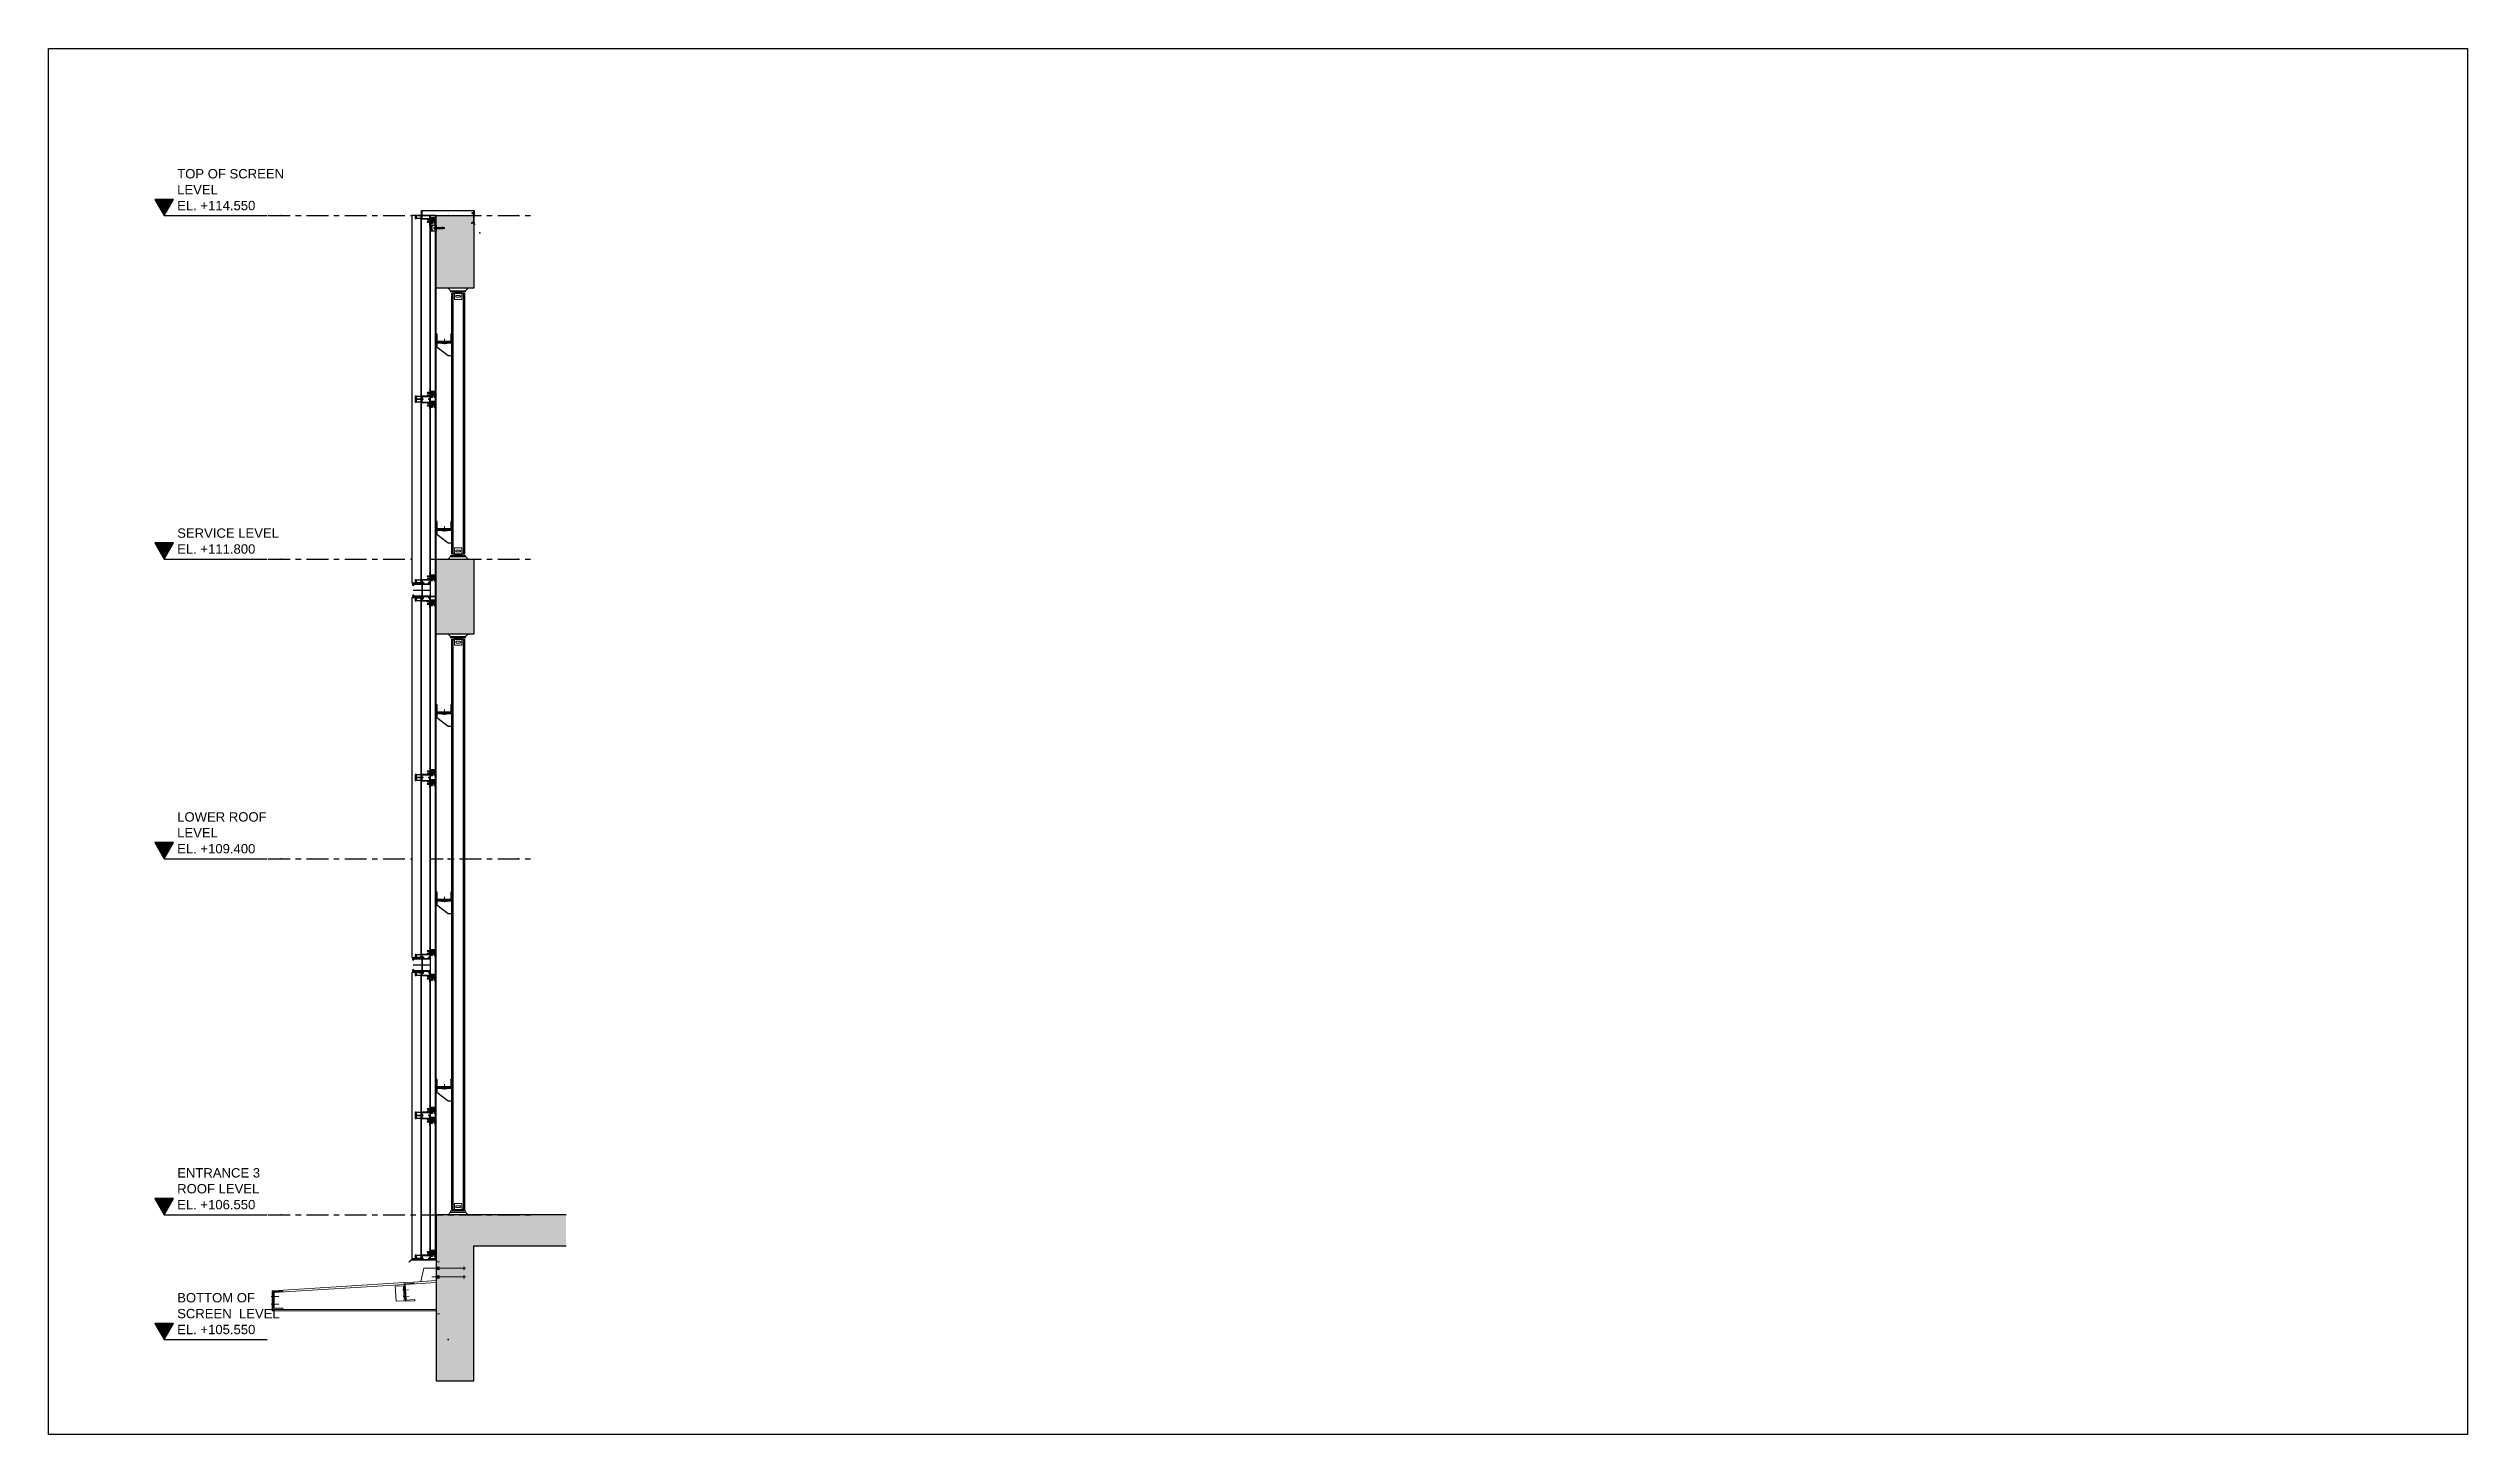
# Model space of a CAD drawing. Header units: millimetres. Extents: x 3774 to 718460, y -768339 to 192544.
# Drawn here: x 522930 to 542305, y -729077 to -717977 of the extents above; entities that cross this region are included whole.
import ezdxf

# ---------------------------------------------------------------- set-up
doc = ezdxf.new("R2010")
doc.units = ezdxf.units.MM
for name, pattern in [('CENTER', [50.8, 31.75, -6.35, 6.35, -6.35]), ('TA_GL_000.70000', [1.925, 0.7, -0.175, 0.175, -0.175, 0.7]), ('XKITLINE00', [0]), ('XKITLINE02', [4, 2, -2])]:
    doc.linetypes.add(name, pattern=pattern)
for name, color, linetype in [('000 - 0_SYM_DWG_GRIDLINE_MAIN_COLOR_251', 251, 'Continuous'), ('000 - 0_SYM_DWG_LEVEL_MAIN_COLOR_2', 2, 'Continuous'), ('000 - 0_SYM_DWG_LEVEL_TEXT', 3, 'Continuous'), ('000 - CONCRETE_WALL_HATCH_', 251, 'Continuous'), ('000 - L I N E 0.1', 1, 'Continuous'), ('000 - STRUCTURE_STEEL_ACCESORIES_MAIN_COLOR_1', 2, 'Continuous'), ('000 - STRUCTURE_STEEL_ACCESORIES_SUB_COLOR_1', 2, 'Continuous'), ('000 - STRUCTURE_STEEL_ACCESORIES_WIPEOUT_', 250, 'Continuous'), ('000 - STRUCTURE_STEEL_FASTERN_DEF_SUB', 250, 'Continuous'), ('000 - STRUCTURE_STEEL_FASTERN_MAIN_COLOR_1', 2, 'Continuous'), ('000 - STRUCTURE_STEEL_FASTERN_MAIN_COLOR_2', 1, 'Continuous'), ('000 - STRUCTURE_STEEL_FRAMING_CUT_COLOR_4', 4, 'Continuous'), ('000 - STRUCTURE_STEEL_FRAMING_DEF_SUB', 250, 'Continuous'), ('000 - STRUCTURE_STEEL_FRAMING_HATCH_', 251, 'Continuous'), ('000 - STRUCTURE_STEEL_FRAMING_MAIN_COLOR_1', 3, 'Continuous'), ('000 - STRUCTURE_STEEL_FRAMING_MAIN_COLOR_2', 2, 'Continuous'), ('000 - STRUCTURE_STEEL_FRAMING_SUB_COLOR_2', 1, 'Continuous'), ('010 - ASPG_ACCESSORIES_DEF_SUB', 250, 'Continuous'), ('010 - ASPG_ACCESSORIES_MAIN_COLOR_1', 1, 'Continuous'), ('010 - ASPG_ACCESSORIES_MAIN_COLOR_2', 2, 'Continuous'), ('010 - ASPG_ACCESSORIES_SUB_COLOR_2', 2, 'Continuous'), ('010 - ASPG_ACCESSORIES_SUB_COLOR_3', 3, 'Continuous'), ('010 - ASPG_ACCESSORIES_SYMBOL_', 251, 'Continuous'), ('010 - ASPG_ACCESSORIES_WIPEOUT_', 250, 'Continuous'), ('010 - ASPG_EXTR_MAIN_COLOR_2', 2, 'Continuous'), ('010 - ASPG_EXTR_WIPEOUT_', 250, 'Continuous'), ('010 - ASPG_FASTERN_DEF_SUB', 250, 'Continuous'), ('010 - ASPG_FASTERN_MAIN_COLOR_1', 1, 'Continuous'), ('010 - ASPG_FASTERN_SUB_COLOR_2', 2, 'Continuous'), ('010 - ASPG_FASTERN_WIPEOUT_', 250, 'Continuous'), ('010 - ASPG_FLASHING_CUT_COLOR_3', 3, 'Continuous'), ('010 - ASPG_FLASHING_CUT_COLOR_4', 4, 'Continuous'), ('010 - ASPG_FLASHING_CUT_COLOR_5', 5, 'Continuous'), ('010 - ASPG_FLASHING_HATCH_', 251, 'Continuous'), ('010 - ASPG_FLASHING_MAIN_COLOR_1', 1, 'Continuous'), ('010 - ASPG_FLASING_CUT_COLOR_4', 4, 'Continuous'), ('010 - ASPG_FRAMING_CUT_COLOR_4', 4, 'Continuous'), ('010 - ASPG_FRAMING_DEF_SUB', 250, 'Continuous'), ('010 - ASPG_FRAMING_HATCH_', 251, 'Continuous'), ('010 - ASPG_FRAMING_SUB_COLOR_2', 2, 'Continuous'), ('010 - ASPG_FRAMING_WIPEOUT_', 250, 'Continuous'), ('Center Line', 1, 'CENTER'), ('DIM', 1, 'Continuous'), ('HATCH', 7, 'Continuous')]:
    doc.layers.add(name, color=color, linetype=linetype)
for name, color, linetype, lineweight in [('Bolt', 1, 'Continuous', 0), ('Part', 2, 'Continuous', 0), ('SCREW', 8, 'Continuous', 5)]:
    doc.layers.add(name, color=color, linetype=linetype, lineweight=lineweight)
doc.styles.add('Arial_1', font='arial.ttf', dxfattribs={"height": 125})
doc.styles.add('Cetury Gothic', font='swissl.ttf')
doc.styles.add('TA', font='', dxfattribs={"height": 4.5})
doc.styles.get('TA').set_extended_font_data('Cordia New')
pattern_1 = [(45, (2715.48714, 3084.9077), (-0.265165043, 0.265165043), []), (45, (2715.6639, 3084.9077), (-0.265165043, 0.265165043), [])]
pattern_2 = [(270, (1257419.24324, -520041.6224), (0.65495992507, -1.1344238721), [0.7562825814, -1.5125651628]), (30, (1257419.24324, -520041.6224), (0.65495992936, 1.1344238696), [0.7562825814, -1.5125651628]), (330, (1257419.24324, -520041.6224), (1.30991985442, -2.48e-09), [-1.5125651628, 0.7562825814])]
pattern_3 = [(315, (1257419.4929, -520021.6224), (1.3369313545, 1.3369313545), []), (45, (1257419.4929, -520021.6224), (-1.3369313545, 1.3369313545), [])]
pattern_4 = [(270, (1257419.4425, -520043.9224), (0.65495992507, -1.1344238721), [0.7562825814, -1.5125651628]), (30, (1257419.4425, -520043.9224), (0.65495992936, 1.1344238696), [0.7562825814, -1.5125651628]), (330, (1257419.4425, -520043.9224), (1.30991985442, -2.48e-09), [-1.5125651628, 0.7562825814])]
pattern_5 = [(315, (1257419.1929, -520023.9224), (1.3369313545, 1.3369313545), []), (45, (1257419.1929, -520023.9224), (-1.3369313545, 1.3369313545), [])]

# ---------------------------------------------------------------- blocks, each defined once
blk = doc.blocks.new('W-1-PP19-ST-ENT2_20260406-084955_STANDARD_PAPER_BLOCK')
at = {"layer": 'DIM', "color": 6}
blk.add_lwpolyline([(775, 0), (0, 0), (0, 443.999987), (775, 443.999987)], close=True, dxfattribs=at)
blk = doc.blocks.new('*A6776')
at = {"layer": 'Part', "linetype": 'XKITLINE00', "lineweight": 0}
for p, q in [((534.456345, 211.346296), (555.452458, 212.639469)), ((534.456345, 211.045727), (534.456345, 211.346296)), ((534.456345, 211.045727), (534.472145, 211.046701)), ((534.602145, 211.054707), (555.470773, 212.340028)), ((555.600527, 212.34802), (560.572114, 212.654225)), ((556.949621, 212.731681), (560.572114, 212.954794))]:
    blk.add_line(p, q, dxfattribs=at)
blk = doc.blocks.new('*A6777')
at = {"layer": 'Part', "linetype": 'XKITLINE00', "lineweight": 0}
for p, q in [((534.272145, 211.346296), (534.272145, 208.146296)), ((534.472145, 211.346296), (534.272145, 211.346296)), ((534.272145, 210.845884), (534.472145, 210.845884)), ((534.272145, 208.746296), (534.472145, 208.746296)), ((534.272145, 208.146296), (534.472145, 208.146296)), ((534.472145, 208.146296), (534.472145, 208.346296))]:
    blk.add_line(p, q, dxfattribs=at)
blk = doc.blocks.new('*A6778')
at = {"layer": 'Part', "linetype": 'XKITLINE00', "lineweight": 0}
for p, q in [((535.972145, 211.346296), (534.472145, 211.346296)), ((534.472145, 211.346296), (534.472145, 208.346296)), ((534.602145, 208.546296), (534.602145, 211.146296)), ((534.602145, 211.146296), (535.972145, 211.146296)), ((535.972145, 211.146296), (535.972145, 211.346296)), ((534.472145, 208.346296), (535.972145, 208.346296)), ((535.972145, 208.546296), (534.602145, 208.546296)), ((535.972145, 208.346296), (535.972145, 208.546296))]:
    blk.add_line(p, q, dxfattribs=at)
blk = doc.blocks.new('*A6779')
at = {"layer": 'Part', "linetype": 'XKITLINE00', "lineweight": 0}
for p, q in [((534.456345, 208.146296), (534.456345, 208.346296)), ((534.456345, 208.346296), (534.472145, 208.346296)), ((534.456345, 208.146296), (560.572114, 208.146296)), ((535.972145, 208.346296), (560.572114, 208.346296))]:
    blk.add_line(p, q, dxfattribs=at)
blk = doc.blocks.new('*A6780')
at = {"layer": 'Part', "linetype": 'XKITLINE00', "lineweight": 0}
for p, q in [((555.452445, 212.639685), (556.949647, 212.731258)), ((555.452445, 212.639685), (555.635591, 209.64528)), ((555.594412, 212.447994), (556.961857, 212.531631)), ((555.753139, 209.852844), (555.594412, 212.447994)), ((555.635591, 209.64528), (557.132793, 209.736853)), ((557.120583, 209.93648), (555.753139, 209.852844)), ((556.961857, 212.531631), (556.949647, 212.731258)), ((557.132793, 209.736853), (557.120583, 209.93648))]:
    blk.add_line(p, q, dxfattribs=at)
blk = doc.blocks.new('*A6781')
at = {"layer": 'Part', "linetype": 'XKITLINE00', "lineweight": 0}
for p, q in [((560.572114, 215.954982), (561.072114, 215.954982)), ((560.572114, 207.646382), (560.572114, 215.954982)), ((561.072114, 207.646382), (560.572114, 207.646382))]:
    blk.add_line(p, q, dxfattribs=at)
blk = doc.blocks.new('*A6782')
at = {"layer": 'Part', "linetype": 'XKITLINE00', "lineweight": 0}
for p, q in [((558.114888, 212.803357), (558.572114, 214.954883)), ((558.572114, 214.954883), (560.572114, 214.954883))]:
    blk.add_line(p, q, dxfattribs=at)
blk = doc.blocks.new('*A6783')
at = {"layer": 'Part', "linetype": 'XKITLINE00', "lineweight": 0}
for p, q in [((555.483006, 212.140355), (553.985803, 212.048782)), ((553.985803, 212.048782), (554.13232, 209.653259)), ((554.13232, 209.653259), (555.629522, 209.744831)), ((555.449858, 209.733843), (555.303341, 212.129366))]:
    blk.add_line(p, q, dxfattribs=at)
blk = doc.blocks.new('*A6784')
at = {"layer": 'Bolt', "linetype": 'XKITLINE02', "lineweight": 0}
for p, q in [((555.188312, 211.421141), (556.144945, 211.479316)), ((555.249012, 210.422985), (556.205645, 210.48116)), ((555.337315, 211.580479), (555.516983, 211.591405)), ((555.355525, 211.281032), (555.535193, 211.291958)), ((555.398015, 210.582323), (555.577683, 210.593249)), ((555.416225, 210.282876), (555.595893, 210.293802)), ((555.516963, 211.591404), (555.646723, 211.599295)), ((555.535173, 211.291957), (555.664933, 211.299848)), ((555.577663, 210.593248), (555.707423, 210.601139)), ((555.595873, 210.293801), (555.725633, 210.301692))]:
    blk.add_line(p, q, dxfattribs=at)
blk = doc.blocks.new('*A6785')
at = {"layer": 'Bolt'}
for points in [[(555.34, 211.58), (555.52, 211.59), (555.54, 211.29), (555.36, 211.28)], [(555.4, 210.58), (555.58, 210.59), (555.6, 210.29), (555.42, 210.28)], [(555.52, 211.59), (555.65, 211.6), (555.66, 211.3), (555.54, 211.29)], [(555.58, 210.59), (555.71, 210.6), (555.73, 210.3), (555.6, 210.29)]]:
    blk.add_hatch(color=256, dxfattribs=at).paths.add_polyline_path(points, flags=17)
at = {"layer": 'Bolt', "linetype": 'XKITLINE00', "lineweight": 0}
for p, q in [((555.19, 211.42), (556.14, 211.48)), ((555.25, 210.42), (556.21, 210.48)), ((555.34, 211.58), (555.52, 211.59)), ((555.36, 211.28), (555.54, 211.29)), ((555.4, 210.58), (555.58, 210.59)), ((555.42, 210.28), (555.6, 210.29)), ((555.52, 211.59), (555.65, 211.6)), ((555.54, 211.29), (555.66, 211.3)), ((555.58, 210.59), (555.71, 210.6)), ((555.6, 210.29), (555.73, 210.3))]:
    blk.add_line(p, q, dxfattribs=at)
blk = doc.blocks.new('*A6786')
at = {"layer": 'Bolt'}
for points in [[(561.07, 214.76), (560.57, 214.76), (560.57, 215.14), (561.07, 215.14)], [(561.07, 213.36), (560.57, 213.36), (560.57, 213.74), (561.07, 213.74)], [(565.07, 214.76), (564.95, 214.76), (564.95, 215.14), (565.07, 215.14)], [(565.07, 213.36), (564.95, 213.36), (564.95, 213.74), (565.07, 213.74)]]:
    blk.add_hatch(color=256, dxfattribs=at).paths.add_polyline_path(points, flags=17)
at = {"layer": 'Bolt', "linetype": 'XKITLINE00', "lineweight": 0}
for p, q in [((565.28, 214.95), (559.87, 214.95)), ((565.28, 213.55), (559.87, 213.55)), ((561.07, 215.14), (560.57, 215.14)), ((561.07, 214.76), (560.57, 214.76)), ((561.07, 213.74), (560.57, 213.74)), ((561.07, 213.36), (560.57, 213.36)), ((565.07, 215.14), (564.95, 215.14)), ((565.07, 214.76), (564.95, 214.76)), ((565.07, 213.74), (564.95, 213.74)), ((565.07, 213.36), (564.95, 213.36))]:
    blk.add_line(p, q, dxfattribs=at)
at = {"layer": 'Bolt', "linetype": 'XKITLINE02', "lineweight": 0}
for p, q in [((565.28, 214.95), (559.87, 214.95)), ((565.28, 213.55), (559.87, 213.55)), ((561.07, 215.14), (560.57, 215.14)), ((561.07, 214.76), (560.57, 214.76)), ((561.07, 213.74), (560.57, 213.74)), ((561.07, 213.36), (560.57, 213.36)), ((565.07, 215.14), (564.95, 215.14)), ((565.07, 214.76), (564.95, 214.76)), ((565.07, 213.74), (564.95, 213.74)), ((565.07, 213.36), (564.95, 213.36))]:
    blk.add_line(p, q, dxfattribs=at)
blk = doc.blocks.new('*A6787')
at = {"layer": 'Bolt'}
for points in [[(534.27, 210.54), (534.47, 210.54), (534.47, 210.26), (534.27, 210.26)], [(534.27, 209.34), (534.47, 209.34), (534.47, 209.06), (534.27, 209.06)], [(534.47, 210.54), (534.6, 210.54), (534.6, 210.26), (534.47, 210.26)], [(534.47, 209.34), (534.6, 209.34), (534.6, 209.06), (534.47, 209.06)]]:
    blk.add_hatch(color=256, dxfattribs=at).paths.add_polyline_path(points, flags=17)
at = {"layer": 'Bolt', "linetype": 'XKITLINE00', "lineweight": 0}
for p, q in [((534.2, 210.4), (535.35, 210.4)), ((534.27, 210.54), (534.47, 210.54)), ((534.27, 210.26), (534.47, 210.26)), ((534.27, 209.34), (534.47, 209.34)), ((534.47, 210.54), (534.6, 210.54)), ((534.47, 210.26), (534.6, 210.26)), ((534.47, 209.34), (534.6, 209.34)), ((534.2, 209.2), (535.35, 209.2)), ((534.27, 209.06), (534.47, 209.06)), ((534.47, 209.06), (534.6, 209.06))]:
    blk.add_line(p, q, dxfattribs=at)
blk = doc.blocks.new('*A6788')
at = {"layer": 'Bolt'}
for points in [[(534.47, 210.26), (534.27, 210.26), (534.27, 210.54), (534.47, 210.54)], [(534.47, 209.06), (534.27, 209.06), (534.27, 209.34), (534.47, 209.34)], [(534.6, 210.26), (534.47, 210.26), (534.47, 210.54), (534.6, 210.54)], [(534.6, 209.06), (534.47, 209.06), (534.47, 209.34), (534.6, 209.34)]]:
    blk.add_hatch(color=256, dxfattribs=at).paths.add_polyline_path(points, flags=17)
at = {"layer": 'Bolt', "linetype": 'XKITLINE00', "lineweight": 0}
for p, q in [((534.11, 210.4), (535.07, 210.4)), ((534.27, 210.54), (534.47, 210.54)), ((534.27, 210.26), (534.47, 210.26)), ((534.27, 209.34), (534.47, 209.34)), ((534.47, 210.54), (534.6, 210.54)), ((534.47, 210.26), (534.6, 210.26)), ((534.47, 209.34), (534.6, 209.34)), ((534.11, 209.2), (535.07, 209.2)), ((534.27, 209.06), (534.47, 209.06)), ((534.47, 209.06), (534.6, 209.06))]:
    blk.add_line(p, q, dxfattribs=at)
blk = doc.blocks.new('A$Cd0ca2ee3')
at = {"lineweight": 0, "xscale": 0.05, "yscale": 0.05, "zscale": 0.05}
for name in ['*A6786', '*A6781', '*A6777', '*A6776', '*A6778', '*A6783', '*A6784', '*A6785', '*A6780', '*A6782', '*A6788', '*A6787', '*A6779']:
    blk.add_blockref(name, (-28.264, -10.748), dxfattribs=at)
blk = doc.blocks.new('*A6837')
at = {"layer": 'Part', "linetype": 'XKITLINE00', "lineweight": 0}
for p, q in [((560.731873, 232.946249), (560.571873, 232.946249)), ((560.571873, 232.946249), (560.571873, 231.646249)), ((560.731873, 231.766249), (560.731873, 232.946249)), ((563.071873, 232.946249), (562.911873, 232.946249)), ((562.911873, 232.946249), (562.911873, 231.766249)), ((563.071873, 231.646249), (563.071873, 232.946249)), ((560.571873, 231.646249), (563.071873, 231.646249)), ((562.911873, 231.766249), (560.731873, 231.766249))]:
    blk.add_line(p, q, dxfattribs=at)
blk = doc.blocks.new('*A6838')
at = {"layer": 'Part', "linetype": 'XKITLINE00', "lineweight": 0}
for p, q in [((560.671873, 231.526249), (560.671873, 231.646249)), ((563.071873, 231.526249), (560.671873, 231.526249)), ((563.071873, 231.646249), (563.071873, 231.526249))]:
    blk.add_line(p, q, dxfattribs=at)
blk = doc.blocks.new('A$C35bcc281')
at = {"layer": '000 - STRUCTURE_STEEL_FRAMING_HATCH_'}
h = blk.add_hatch(dxfattribs=at)
h.set_pattern_fill('ANSI32', color=256, scale=0.5)
h.paths.add_polyline_path([(-125, 171), (-125, 106), (0, 106), (0, 171), (-8, 171), (-8, 112), (-117, 112), (-117, 171)])
h = blk.add_hatch(dxfattribs=at)
h.set_pattern_fill('ANSI32', color=256, style=0)
h.set_pattern_definition(pattern_1)
h.paths.add_polyline_path([(-38, 106), (-38, 100), (-82, 100), (-82, 106)], flags=17)
h = blk.add_hatch(dxfattribs=at)
h.set_pattern_fill('ANSI32', color=256, style=0)
h.set_pattern_definition(pattern_1)
h.paths.add_polyline_path([(-53, 112), (-53, 106), (-67, 106), (-67, 112)], flags=17)
at = {"layer": '000 - STRUCTURE_STEEL_FRAMING_CUT_COLOR_4'}
blk.add_lwpolyline([(-125, 171), (-125, 106), (0, 106), (0, 171), (-8, 171), (-8, 112), (-117, 112), (-117, 171), (-125, 171)], dxfattribs=at)
at = {"layer": '000 - STRUCTURE_STEEL_FRAMING_DEF_SUB', "linetype": 'XKITLINE00', "lineweight": 0}
blk.add_line((-60, 92), (-60, 135), dxfattribs=at)
blk.add_line((-60, 92), (-60, 135), dxfattribs=at)
at = {"layer": '000 - STRUCTURE_STEEL_FRAMING_HATCH_', "linetype": 'XKITLINE00', "lineweight": 0}
for p, q in [((-82, 100), (-82, 106)), ((-82, 100), (-82, 106)), ((-67, 106), (-67, 112)), ((-67, 106), (-67, 112)), ((-53, 106), (-53, 112)), ((-53, 106), (-53, 112)), ((-38, 100), (-38, 106)), ((-38, 100), (-38, 106))]:
    blk.add_line(p, q, dxfattribs=at)
at = {"layer": '000 - STRUCTURE_STEEL_FRAMING_MAIN_COLOR_2'}
blk.add_lwpolyline([(-120, 106), (0, 106), (0, 100), (-120, 100)], close=True, dxfattribs=at)
blk.add_lwpolyline([(-120, 100), (-120, 70), (-30, 0), (0, 0), (0, 100), (-120, 100)], dxfattribs=at)
at = {"lineweight": 0, "xscale": 50, "yscale": 50, "zscale": 50}
blk.add_blockref('*A6837', (-28154, -11476), dxfattribs=at)
at = {"layer": '000 - STRUCTURE_STEEL_FRAMING_MAIN_COLOR_2', "xscale": 50, "yscale": 50, "zscale": 50}
blk.add_blockref('*A6838', (-28154, -11476), dxfattribs=at)
blk = doc.blocks.new('*U6848')
at = {"layer": '000 - STRUCTURE_STEEL_ACCESORIES_MAIN_COLOR_1', "lineweight": 0}
for p, q in [((-30, 4560), (-30, 4620)), ((30, 4615), (-30, 4615)), ((30, 4560), (-30, 4560)), ((30, 4620), (30, 4560)), ((30, 90), (-30, 90)), ((-30, 90), (-30, 30)), ((30, 35), (-30, 35)), ((30, 30), (30, 90))]:
    blk.add_line(p, q, dxfattribs=at)
for points in [[(-15, 4579), (-12, 4578), (13, 4578), (15, 4579), (17, 4580), (19, 4582), (20, 4585), (19, 4588), (17, 4590), (15, 4591), (13, 4592), (-12, 4592), (-15, 4591), (-17, 4590), (-19, 4588), (-19, 4585), (-19, 4582), (-17, 4580), (-15, 4579)], [(-15, 71), (-12, 72), (13, 72), (15, 71), (17, 70), (19, 68), (20, 65), (19, 62), (17, 60), (15, 59), (13, 58), (-12, 58), (-15, 59), (-17, 60), (-19, 62), (-19, 65), (-19, 68), (-17, 70), (-15, 71)]]:
    blk.add_lwpolyline(points, close=True, dxfattribs=at)
at = {"layer": '000 - STRUCTURE_STEEL_FASTERN_MAIN_COLOR_2'}
for p, q in [((-60, 4630), (60, 4630)), ((-60, 20), (60, 20))]:
    blk.add_line(p, q, dxfattribs=at)
at = {"layer": '000 - STRUCTURE_STEEL_FASTERN_MAIN_COLOR_2', "lineweight": 0}
for points in [[(60, 4630), (60, 4620), (-60, 4620), (-60, 4630), (-80, 4650), (80, 4650)], [(60, 20), (60, 30), (-60, 30), (-60, 20), (-80, 0), (80, 0)]]:
    blk.add_lwpolyline(points, close=True, dxfattribs=at)
at = {"layer": '000 - STRUCTURE_STEEL_FRAMING_MAIN_COLOR_1'}
for points in [[(-225, -350), (-180, -350), (-180, 4950), (-225, 4950)], [(-180, -350), (-175, -350), (-175, 4950), (-180, 4950)], [(-50, 4610), (-42, 4610), (-42, 40), (-50, 40)], [(42, 4610), (50, 4610), (50, 40), (42, 40)]]:
    blk.add_lwpolyline(points, close=True, dxfattribs=at)
at = {"layer": '000 - STRUCTURE_STEEL_FRAMING_SUB_COLOR_2'}
blk.add_lwpolyline([(-42, 4610), (42, 4610), (42, 40), (-42, 40)], close=True, dxfattribs=at)
for p in [(-50, 3911), (-50, 2411), (-50, 2411), (-50, 911)]:
    blk.add_blockref('A$C35bcc281', p)
blk = doc.blocks.new('*U6847')
at = {"layer": '000 - STRUCTURE_STEEL_ACCESORIES_MAIN_COLOR_1', "lineweight": 0}
for p, q in [((-30, 2079), (-30, 2139)), ((30, 2134), (-30, 2134)), ((30, 2139), (30, 2079)), ((30, 2079), (-30, 2079)), ((30, 90), (-30, 90)), ((-30, 90), (-30, 30)), ((30, 35), (-30, 35)), ((30, 30), (30, 90))]:
    blk.add_line(p, q, dxfattribs=at)
for points in [[(-15, 2097), (-12, 2097), (13, 2097), (15, 2097), (17, 2099), (19, 2101), (20, 2104), (19, 2107), (17, 2109), (15, 2110), (13, 2111), (-12, 2111), (-15, 2110), (-17, 2109), (-19, 2107), (-19, 2104), (-19, 2101), (-17, 2099), (-15, 2097)], [(-15, 71), (-12, 72), (13, 72), (15, 71), (17, 70), (19, 68), (20, 65), (19, 62), (17, 60), (15, 59), (13, 58), (-12, 58), (-15, 59), (-17, 60), (-19, 62), (-19, 65), (-19, 68), (-17, 70), (-15, 71)]]:
    blk.add_lwpolyline(points, close=True, dxfattribs=at)
at = {"layer": '000 - STRUCTURE_STEEL_FASTERN_MAIN_COLOR_2'}
for p, q in [((-60, 2149), (60, 2149)), ((-60, 20), (60, 20))]:
    blk.add_line(p, q, dxfattribs=at)
at = {"layer": '000 - STRUCTURE_STEEL_FASTERN_MAIN_COLOR_2', "lineweight": 0}
for points in [[(60, 2149), (60, 2139), (-60, 2139), (-60, 2149), (-80, 2169), (80, 2169)], [(60, 20), (60, 30), (-60, 30), (-60, 20), (-80, 0), (80, 0)]]:
    blk.add_lwpolyline(points, close=True, dxfattribs=at)
at = {"layer": '000 - STRUCTURE_STEEL_FRAMING_MAIN_COLOR_1'}
for points in [[(-225, -300), (-180, -300), (-180, 2750), (-225, 2750)], [(-180, -300), (-175, -300), (-175, 2750), (-180, 2750)], [(-50, 2129), (-42, 2129), (-42, 40), (-50, 40)], [(42, 2129), (50, 2129), (50, 40), (42, 40)]]:
    blk.add_lwpolyline(points, close=True, dxfattribs=at)
at = {"layer": '000 - STRUCTURE_STEEL_FRAMING_SUB_COLOR_2'}
blk.add_lwpolyline([(-42, 2129), (42, 2129), (42, 40), (-42, 40)], close=True, dxfattribs=at)
for p in [(-50, 1629), (-50, 1629), (-50, 129), (-50, 129)]:
    blk.add_blockref('A$C35bcc281', p)
blk = doc.blocks.new('*U6849')
at = {"layer": '000 - 0_SYM_DWG_LEVEL_MAIN_COLOR_2'}
blk.add_hatch(color=256, dxfattribs=at).paths.add_polyline_path([(-88.01, 5.18), (-91, 0), (-93.99, 5.18)])
blk.add_point((0, 0))
at = {"layer": '000 - 0_SYM_DWG_GRIDLINE_MAIN_COLOR_251'}
blk.add_lwpolyline([(-91, 0), (-67, 0), (-62.5, 0), (-58, 0)], dxfattribs=at)
at = {"layer": '000 - 0_SYM_DWG_LEVEL_MAIN_COLOR_2', "lineweight": 25}
for p, q in [((-88.01, 5.18), (-93.99, 5.18)), ((-93.99, 5.18), (-91, 0)), ((-91, 0), (-88.01, 5.18))]:
    blk.add_line(p, q, dxfattribs=at)
at = {"layer": '000 - 0_SYM_DWG_LEVEL_TEXT', "style": 'Arial_1'}
for tag, p in [('LV_NAME_2', (-86.79, 6.83)), ('LV_NAME_1', (-86.78, 11.92)), ('LV_NAME_3', (-86.8, 1.74))]:
    blk.add_attdef(tag, p, '', height=3, dxfattribs=at)
blk = doc.blocks.new('000_ASPG_TYP_FILES_20260218-010703_FRAME_EXTR_HONLIZONTAL')
at = {"layer": '010 - ASPG_FRAMING_HATCH_'}
h = blk.add_hatch(dxfattribs=at)
h.set_pattern_fill('ANSI32', color=256, scale=0.1)
edge = h.paths.add_edge_path()
edge.add_line((75, 2), (25, 2))
edge.add_line((25, 2), (25, 67))
edge.add_arc((25, 67), 0.3, 0, 90)
edge.add_line((25, 67), (0, 67))
edge.add_arc((0, 67), 0.3, 90, 180)
edge.add_line((0, 67), (0, 58))
edge.add_arc((0, 58), 0.3, 180, 270)
edge.add_line((0, 57), (2, 57))
edge.add_arc((2, 58), 0.3, 270, 360)
edge.add_line((2, 58), (2, 65))
edge.add_arc((2, 65), 0.3, 90, 180, ccw=False)
edge.add_line((2, 65), (23, 65))
edge.add_arc((23, 65), 0.3, 0, 90, ccw=False)
edge.add_line((23, 65), (23, 49))
edge.add_line((23, 49), (24, 48))
edge.add_line((24, 48), (23, 48))
edge.add_line((23, 48), (23, 22))
edge.add_line((23, 22), (24, 22))
edge.add_line((24, 22), (23, 21))
edge.add_line((23, 21), (23, 2))
edge.add_arc((23, 2), 0.3, -90, 0, ccw=False)
edge.add_line((23, 2), (2, 2))
edge.add_arc((2, 2), 0.3, 180, 270, ccw=False)
edge.add_line((2, 2), (2, 10))
edge.add_arc((2, 10), 0.3, 0, 90)
edge.add_line((2, 10), (0, 10))
edge.add_arc((0, 10), 0.3, 90, 180)
edge.add_line((0, 10), (0, 0))
edge.add_arc((0, 0), 0.3, 180, 270)
edge.add_line((0, 0), (75, 0))
at = {"layer": '010 - ASPG_ACCESSORIES_DEF_SUB'}
for p in [(0, 67), (0, 57), (0, 10), (0, 10), (0, 0), (25, 67), (25, 67), (75, 2), (75, 0)]:
    blk.add_point(p, dxfattribs=at)
at = {"layer": '010 - ASPG_FRAMING_CUT_COLOR_4'}
blk.add_line((75, 0), (75, 2), dxfattribs=at)
blk.add_lwpolyline([(75, 2), (25, 2), (25, 67, 0.414214), (25, 67), (0, 67, 0.414214), (0, 67), (0, 58, 0.414214), (0, 57), (2, 57, 0.414214), (2, 58), (2, 65, -0.414214), (2, 65), (23, 65, -0.414214), (23, 65), (23, 49), (24, 48), (23, 48), (23, 22), (24, 22), (23, 21), (23, 2, -0.414214), (23, 2), (2, 2, -0.414214), (2, 2), (2, 10, 0.414214), (2, 10), (0, 10, 0.414214), (0, 10), (0, 0, 0.414214), (0, 0), (75, 0)], format="xyb", dxfattribs=at)
for centre, start, end in [((0, 58), 180, 270), ((0, 10), 90, 180), ((0, 0), 180, 270), ((2, 65), 90, 180), ((2, 58), 270, 0), ((2, 10), 0, 90), ((2, 2), 180, 270), ((23, 2), 270, 0), ((75, 2), 0, 90), ((75, 0), 270, 0)]:
    blk.add_arc(centre, 0.3, start, end, dxfattribs=at)
blk = doc.blocks.new('PZG35-9D5')
at = {"layer": 'Center Line'}
blk.add_line((0, 4), (0, -11), dxfattribs=at)
at = {"layer": 'SCREW', "color": 8}
for p, q in [((-1, 0), (-1, -1)), ((1, 0), (1, -1)), ((-2, -1), (-1, -2)), ((-2, -1), (-1, -1)), ((-2, -1), (2, -1)), ((-2, -3), (2, -2)), ((-2, -3), (-1, -2)), ((-2, -3), (-1, -3)), ((-2, -4), (-1, -4)), ((-2, -4), (-1, -4)), ((-2, -4), (-1, -4)), ((-1, -1), (1, -1)), ((-1, -2), (1, -1)), ((-1, -2), (-1, -2)), ((-1, -2), (1, -2)), ((-1, -3), (-1, -4)), ((-1, -3), (1, -3)), ((-1, -4), (-1, -8)), ((-1, -4), (-1, -4)), ((-1, -4), (-1, -4)), ((0, -10), (-1, -8)), ((0, -10), (1, -8)), ((1, -1), (1, -2)), ((2, -1), (1, -1)), ((2, -1), (1, -1)), ((2, -2), (1, -2)), ((2, -2), (1, -3)), ((1, -3), (1, -3)), ((1, -3), (1, -3)), ((2, -4), (1, -3)), ((1, -4), (1, -4)), ((1, -4), (2, -4)), ((1, -4), (1, -4)), ((1, -5), (1, -4)), ((2, -5), (1, -4)), ((2, -4), (1, -4)), ((1, -5), (1, -8)), ((1, -5), (2, -5)), ((1, -5), (1, -5)), ((2, -5), (1, -5))]:
    blk.add_line(p, q, dxfattribs=at)
blk.add_lwpolyline([(0, -10), (1, -5), (1, -4, 0.417657), (0, -3, 0.108102), (-1, -4), (-1, -5)], format="xyb", dxfattribs=at)
blk = doc.blocks.new('*U8309')
at = {"layer": 'SCREW', "color": 6}
blk.add_lwpolyline([(3, 2, 0.09906), (1, 3), (1, 2), (-1, 2), (-1, 3, 0.09906), (-3, 2, 0.266588), (-4, 1), (-4, 0, 0.414214), (-3, 0), (3, 0, 0.414214), (3, 0), (3, 1, 0.266588)], format="xyb", close=True, dxfattribs=at)
at = {"layer": 'SCREW'}
blk.add_blockref('PZG35-9D5', (0, 0), dxfattribs=at)
blk = doc.blocks.new('000_ASPG_TYP_FILES_BK_FOR_ASPG_LOUVERS_SIDE_VIEW')
blk.add_point((0, 0))
at = {"layer": '010 - ASPG_ACCESSORIES_MAIN_COLOR_1'}
blk.add_line((3, -13), (3, 12), dxfattribs=at)
for points in [[(43, -13), (1, -13), (1, 12), (43, 12)], [(53, 12), (43, 12), (43, -13), (53, -13)]]:
    blk.add_lwpolyline(points, close=True, dxfattribs=at)
at = {"layer": '010 - ASPG_ACCESSORIES_SUB_COLOR_3'}
for p, q in [((43, -13), (43, 12)), ((44, -13), (44, 12)), ((44, -13), (44, 12)), ((45, -13), (45, 12)), ((46, -13), (46, 12)), ((47, -13), (47, 12)), ((48, -13), (48, 12)), ((49, -13), (49, 12)), ((51, -13), (51, 12)), ((51, -13), (51, 12)), ((52, -13), (52, 12)), ((52, -13), (52, 12))]:
    blk.add_line(p, q, dxfattribs=at)
at = {"layer": 'SCREW', "rotation": 270}
blk.add_blockref('*U8309', (3, 0), dxfattribs=at)
blk = doc.blocks.new('A$C57452C2B')
at = {"layer": '010 - ASPG_FASTERN_MAIN_COLOR_1'}
for p, q in [((0.003, 0.001), (0.003, 0.004)), ((0.007, 0.031), (0.004, 0.021)), ((0.01, 0), (0.004, 0)), ((0.005, 0.001), (0.005, 0.004)), ((0.009, 0.001), (0.009, 0.004)), ((0.011, 0.001), (0.011, 0.004))]:
    blk.add_line(p, q, dxfattribs=at)
for points in [[(0.014, 0.005), (0.014, 0.006), (0, 0.006), (0, 0.005), (0.003, 0.004), (0.011, 0.004)], [(0.004, 0.021), (0.004, 0.028), (0.007, 0.031), (0.009, 0.028), (0.009, 0.021)]]:
    blk.add_lwpolyline(points, close=True, dxfattribs=at)
for centre, radius, start, end in [((0.004, 0.001), 0.00125, 216.8699, 323.1301), ((0.007, 0.004), 0.00425, 241.9275, 298.0725), ((0.01, 0.001), 0.00125, 216.8699, 323.1301)]:
    blk.add_arc(centre, radius, start, end, dxfattribs=at)
at = {"layer": '010 - ASPG_FASTERN_SUB_COLOR_2'}
for p in [(0.009, 0.021), (0.004, 0.021)]:
    blk.add_line(p, (0.004, 0.02), dxfattribs=at)
for points in [[(0.004, 0.017, 0.666667), (0.004, 0.018), (0.009, 0.02, 0.666667), (0.009, 0.018)], [(0.004, 0.015, 0.666667), (0.004, 0.017), (0.009, 0.018, 0.666667), (0.009, 0.017)], [(0.004, 0.014, 0.666667), (0.004, 0.015), (0.009, 0.017, 0.666667), (0.009, 0.015)], [(0.004, 0.012, 0.666667), (0.004, 0.014), (0.009, 0.015, 0.666667), (0.009, 0.014)], [(0.004, 0.011, 0.666667), (0.004, 0.012), (0.009, 0.014, 0.666667), (0.009, 0.012)], [(0.004, 0.009, 0.666667), (0.004, 0.011), (0.009, 0.012, 0.666667), (0.009, 0.011)], [(0.004, 0.008, 0.666667), (0.004, 0.009), (0.009, 0.011, 0.666667), (0.009, 0.009)], [(0.004, 0.006, 0.666667), (0.004, 0.008), (0.009, 0.009, 0.666667), (0.009, 0.008)], [(0.005, 0.006, 0.091189), (0.004, 0.006), (0.009, 0.008, 0.666667), (0.009, 0.006)]]:
    blk.add_lwpolyline(points, format="xyb", dxfattribs=at)
for centre, start, end in [((0.004, 0.019), 292.6199, 67.3801), ((0.01, 0.02), 112.6199, 247.3801)]:
    blk.add_arc(centre, 0.000812, start, end, dxfattribs=at)
blk = doc.blocks.new('A$C6d2a724f')
blk.add_wipeout([(-4, 6), (4, 6), (7, 0), (4, -6), (-4, -6), (-7, 0)]).dxf.layer = '010 - ASPG_FASTERN_MAIN_COLOR_1'
at = {"layer": '010 - ASPG_FASTERN_MAIN_COLOR_1'}
blk.add_lwpolyline([(-4, 6), (4, 6), (7, 0), (4, -6), (-4, -6), (-7, 0)], close=True, dxfattribs=at)
at = {"layer": '010 - ASPG_FASTERN_SUB_COLOR_2'}
for radius in [6.33, 3.96]:
    blk.add_circle((0, 0), radius, dxfattribs=at)
blk = doc.blocks.new('A$Cb3d6a647')
blk.add_wipeout([(0, -50), (0, -50), (0, 0), (40, 0), (40, -40), (34, -40), (29, -35), (29, -25), (27, -22), (24, -20), (21, -22), (20, -25), (20, -50)]).dxf.layer = '010 - ASPG_FASTERN_WIPEOUT_'
at = {"layer": 'HATCH'}
h = blk.add_hatch(dxfattribs=at)
h.set_pattern_fill('DOTS', color=252, scale=0.5)
h.paths.add_polyline_path([(3, 0), (3, -8), (4, -8), (5, -11), (8, -11, -0.236068), (9, -12), (9, -19), (5, -19), (4, -22), (3, -22), (3, -28), (4, -28), (5, -31), (8, -31, -0.236068), (9, -32), (9, -39), (5, -39), (4, -42), (3, -42), (3, -50), (20, -50), (20, -25, -1), (29, -25), (29, -35), (34, -40), (40, -40), (40, 0)])
blk.add_point((40, -50))
at = {"layer": '010 - ASPG_ACCESSORIES_MAIN_COLOR_1'}
blk.add_lwpolyline([(0, 0), (3, 0), (3, -50), (0, -50)], close=True, dxfattribs=at)
at = {"layer": '010 - ASPG_ACCESSORIES_MAIN_COLOR_2'}
blk.add_lwpolyline([(0, 0), (40, 0), (40, -40), (34, -40), (29, -35), (29, -25, 1), (20, -25), (20, -50), (0, -50)], format="xyb", close=True, dxfattribs=at)
at = {"extrusion": (0, 0, -1), "xscale": 1000, "yscale": 1000, "zscale": -1000, "rotation": 270}
for p in [(-9, -8), (-9, -28)]:
    blk.add_blockref('A$C57452C2B', p, dxfattribs=at)
blk.add_blockref('A$C6d2a724f', (24, -25))
blk = doc.blocks.new('*U7055')
blk.add_wipeout([(1120, 2), (25, 2), (25, 67), (1120, 67)]).dxf.layer = '010 - ASPG_FRAMING_WIPEOUT_'
blk.add_blockref('000_ASPG_TYP_FILES_20260218-010703_FRAME_EXTR_HONLIZONTAL', (0, 0))
at = {"xscale": -1}
blk.add_blockref('000_ASPG_TYP_FILES_20260218-010703_FRAME_EXTR_HONLIZONTAL', (1145, 0), dxfattribs=at)
blk.add_wipeout([(2290, 68), (2290, 145), (0, 145), (0, 68)]).dxf.layer = '010 - ASPG_EXTR_WIPEOUT_'
blk.add_point((25, 67))
at = {"layer": '010 - ASPG_EXTR_MAIN_COLOR_2'}
blk.add_lwpolyline([(2290, 70), (2290, 145), (0, 145), (0, 70)], close=True, dxfattribs=at)
at = {"layer": '010 - ASPG_FRAMING_SUB_COLOR_2'}
blk.add_lwpolyline([(1120, 2), (25, 2), (25, 67), (1120, 67)], close=True, dxfattribs=at)
at = {"rotation": 90}
for p in [(12, 67), (1132, 67)]:
    blk.add_blockref('000_ASPG_TYP_FILES_BK_FOR_ASPG_LOUVERS_SIDE_VIEW', p, dxfattribs=at)
at = {"rotation": 270}
for p in [(65, 0), (1130, 0)]:
    blk.add_blockref('A$Cb3d6a647', p, dxfattribs=at)
blk = doc.blocks.new('*U7072')
at = {"layer": '000 - 0_SYM_DWG_LEVEL_MAIN_COLOR_2'}
blk.add_hatch(color=256, dxfattribs=at).paths.add_polyline_path([(-88.01, 5.18), (-91, 0), (-93.99, 5.18)])
blk.add_point((0, 0))
at = {"layer": '000 - 0_SYM_DWG_GRIDLINE_MAIN_COLOR_251'}
blk.add_lwpolyline([(-91, 0), (-67, 0), (-62.5, 0), (-58, 0)], dxfattribs=at)
at = {"layer": '000 - 0_SYM_DWG_LEVEL_MAIN_COLOR_2', "lineweight": 25}
for p, q in [((-88.01, 5.18), (-93.99, 5.18)), ((-93.99, 5.18), (-91, 0)), ((-91, 0), (-88.01, 5.18))]:
    blk.add_line(p, q, dxfattribs=at)
at = {"layer": '000 - 0_SYM_DWG_LEVEL_TEXT', "style": 'Arial_1'}
for tag, p in [('LV_NAME_2', (-86.79, 6.83)), ('LV_NAME_1', (-86.78, 11.92)), ('LV_NAME_3', (-86.8, 1.74))]:
    blk.add_attdef(tag, p, '', height=3, dxfattribs=at)
blk = doc.blocks.new('*U7071')
at = {"layer": '000 - 0_SYM_DWG_LEVEL_MAIN_COLOR_2'}
blk.add_hatch(color=256, dxfattribs=at).paths.add_polyline_path([(-88.01, 5.18), (-91, 0), (-93.99, 5.18)])
blk.add_point((0, 0))
at = {"layer": '000 - 0_SYM_DWG_GRIDLINE_MAIN_COLOR_251'}
blk.add_lwpolyline([(-91, 0), (-67, 0), (-62.5, 0), (-58, 0)], dxfattribs=at)
at = {"layer": '000 - 0_SYM_DWG_LEVEL_MAIN_COLOR_2', "lineweight": 25}
for p, q in [((-88.01, 5.18), (-93.99, 5.18)), ((-93.99, 5.18), (-91, 0)), ((-91, 0), (-88.01, 5.18))]:
    blk.add_line(p, q, dxfattribs=at)
at = {"layer": '000 - 0_SYM_DWG_LEVEL_TEXT', "style": 'Arial_1'}
for tag, p in [('LV_NAME_2', (-86.79, 6.83)), ('LV_NAME_1', (-86.78, 11.92)), ('LV_NAME_3', (-86.8, 1.74))]:
    blk.add_attdef(tag, p, '', height=3, dxfattribs=at)
blk = doc.blocks.new('*U6857')
at = {"layer": '000 - 0_SYM_DWG_GRIDLINE_MAIN_COLOR_251', "linetype": 'ByBlock', "ltscale": 5}
blk.add_line((2, 0), (-40, 0), dxfattribs=at)
at = {"layer": '000 - 0_SYM_DWG_GRIDLINE_MAIN_COLOR_251', "color": 3}
blk.add_point((-38, 0), dxfattribs=at)
at = {"layer": '000 - 0_SYM_DWG_GRIDLINE_MAIN_COLOR_251', "color": 0}
blk.add_point((0, 0), dxfattribs=at)
at = {"style": 'TA', "flags": 1}
blk.add_attdef('LOCATION', (6, -6), '', height=4.5, rotation=270, dxfattribs=at)
blk = doc.blocks.new('*U6856')
at = {"layer": '000 - 0_SYM_DWG_GRIDLINE_MAIN_COLOR_251', "linetype": 'ByBlock', "ltscale": 5}
blk.add_line((2, 0), (-40, 0), dxfattribs=at)
at = {"layer": '000 - 0_SYM_DWG_GRIDLINE_MAIN_COLOR_251', "color": 0}
blk.add_point((0, 0), dxfattribs=at)
at = {"layer": '000 - 0_SYM_DWG_GRIDLINE_MAIN_COLOR_251', "color": 3}
blk.add_point((-38, 0), dxfattribs=at)
at = {"style": 'TA', "flags": 1}
blk.add_attdef('LOCATION', (6, -6), '', height=4.5, rotation=270, dxfattribs=at)
blk = doc.blocks.new('*U8310')
at = {"layer": '010 - ASPG_FRAMING_HATCH_', "transparency": 33554585}
h = blk.add_hatch(dxfattribs=at)
h.set_pattern_fill('ANSI32', color=256, scale=0.25)
edge = h.paths.add_edge_path()
edge.add_line((2, -50), (2, -75))
edge.add_line((2, -75), (0, -75))
edge.add_line((0, -75), (0, -49))
edge.add_arc((1, -49), 1, 90, 180, ccw=False)
edge.add_line((1, -48), (63, -48))
edge.add_arc((63, -47), 1, 270, 360)
edge.add_line((64, -47), (64, 47))
edge.add_arc((63, 47), 1, 0, 90)
edge.add_line((63, 48), (1, 48))
edge.add_arc((1, 49), 1, 180, 270, ccw=False)
edge.add_line((0, 49), (0, 75))
edge.add_line((0, 75), (2, 75))
edge.add_line((2, 75), (2, 50))
edge.add_line((2, 50), (141, 50))
edge.add_line((141, 50), (141, 41))
edge.add_arc((140, 41), 1, 270, 360, ccw=False)
edge.add_line((140, 40), (132, 40))
edge.add_arc((132, 41), 1, 180, 270, ccw=False)
edge.add_line((131, 41), (131, 47))
edge.add_arc((130, 47), 1, 0, 90)
edge.add_line((130, 48), (67, 48))
edge.add_arc((67, 47), 1, 90, 180)
edge.add_line((66, 47), (66, -47))
edge.add_arc((67, -47), 1, 180, 270)
edge.add_line((67, -48), (130, -48))
edge.add_arc((130, -47), 1, 270, 360)
edge.add_line((131, -47), (131, -41))
edge.add_arc((132, -41), 1, 90, 180, ccw=False)
edge.add_line((132, -40), (140, -40))
edge.add_arc((140, -41), 1, 0, 90, ccw=False)
edge.add_line((141, -41), (141, -50))
edge.add_line((141, -50), (2, -50))
h.paths.add_polyline_path([(139, 48), (139, 42), (133, 42), (133, 48)], flags=16)
h.paths.add_polyline_path([(139, -48), (139, -42), (133, -42), (133, -48)], flags=16)
at = {"layer": '010 - ASPG_FRAMING_HATCH_'}
h = blk.add_hatch(dxfattribs=at)
h.set_pattern_fill('ANSI37', color=256, scale=0.595498, angle=-90)
h.set_pattern_definition(pattern_5)
edge = h.paths.add_edge_path()
edge.add_ellipse((12, 55), major_axis=(0, -5), ratio=0.644482, start_angle=180, end_angle=360, ccw=False)
edge.add_line((12, 60), (2, 60))
edge.add_arc((-8, 55), 11.1, -26.7963, 26.7963, ccw=False)
edge.add_line((2, 50), (12, 50))
h = blk.add_hatch(dxfattribs=at)
h.set_pattern_fill('HONEY', color=256, scale=0.238199, angle=-90)
h.set_pattern_definition(pattern_4)
edge = h.paths.add_edge_path()
edge.add_ellipse((12, 55), major_axis=(0, -5), ratio=0.644482, start_angle=0, end_angle=360, ccw=False)
h = blk.add_hatch(dxfattribs=at)
h.set_pattern_fill('HONEY', color=256, scale=0.238199, angle=-90)
h.set_pattern_definition(pattern_2)
edge = h.paths.add_edge_path()
edge.add_ellipse((58, 55), major_axis=(0, -5), ratio=0.644482, start_angle=0, end_angle=360)
h = blk.add_hatch(dxfattribs=at)
h.set_pattern_fill('ANSI37', color=256, scale=0.595498, angle=-90)
h.set_pattern_definition(pattern_3)
edge = h.paths.add_edge_path()
edge.add_ellipse((58, 55), major_axis=(0, -5), ratio=0.644482, start_angle=0, end_angle=180)
edge.add_line((58, 60), (62, 60))
edge.add_arc((62, 60), 0.3, -90, 0)
edge.add_line((62, 60), (62, 61))
edge.add_line((62, 61), (62, 62))
edge.add_line((62, 62), (62, 62))
edge.add_line((62, 62), (62, 63))
edge.add_line((62, 63), (62, 63))
edge.add_line((62, 63), (62, 64))
edge.add_line((62, 64), (62, 64))
edge.add_line((62, 64), (62, 65))
edge.add_line((62, 65), (63, 65))
edge.add_line((63, 65), (64, 66))
edge.add_line((64, 66), (64, 65))
edge.add_line((64, 65), (65, 66))
edge.add_line((65, 66), (65, 65))
edge.add_line((65, 65), (66, 66))
edge.add_line((66, 66), (66, 65))
edge.add_line((66, 65), (67, 65))
edge.add_arc((67, 65), 0.3, -90, 0)
edge.add_line((67, 65), (67, 60))
edge.add_arc((77, 55), 11.1, 153.2037, 206.7963)
edge.add_line((67, 50), (58, 50))
h = blk.add_hatch(dxfattribs=at)
h.set_pattern_fill('ANSI37', color=256, scale=0.595498, angle=-90)
h.set_pattern_definition(pattern_5)
edge = h.paths.add_edge_path()
edge.add_ellipse((12, -55), major_axis=(0, 5), ratio=0.644482, start_angle=0, end_angle=180)
edge.add_line((12, -60), (2, -60))
edge.add_arc((-8, -55), 11.1, 333.2037, 386.7963)
edge.add_line((2, -50), (12, -50))
h = blk.add_hatch(dxfattribs=at)
h.set_pattern_fill('HONEY', color=256, scale=0.238199, angle=-90)
h.set_pattern_definition(pattern_4)
edge = h.paths.add_edge_path()
edge.add_ellipse((12, -55), major_axis=(0, 5), ratio=0.644482, start_angle=0, end_angle=360)
h = blk.add_hatch(dxfattribs=at)
h.set_pattern_fill('HONEY', color=256, scale=0.238199, angle=-90)
h.set_pattern_definition(pattern_2)
edge = h.paths.add_edge_path()
edge.add_ellipse((58, -55), major_axis=(0, 5), ratio=0.644482, start_angle=0, end_angle=360, ccw=False)
h = blk.add_hatch(dxfattribs=at)
h.set_pattern_fill('ANSI37', color=256, scale=0.595498, angle=-90)
h.set_pattern_definition(pattern_3)
edge = h.paths.add_edge_path()
edge.add_ellipse((58, -55), major_axis=(0, 5), ratio=0.644482, start_angle=180, end_angle=360, ccw=False)
edge.add_line((58, -60), (62, -60))
edge.add_arc((62, -60), 0.3, 360, 450, ccw=False)
edge.add_line((62, -60), (62, -61))
edge.add_line((62, -61), (62, -62))
edge.add_line((62, -62), (62, -62))
edge.add_line((62, -62), (62, -63))
edge.add_line((62, -63), (62, -63))
edge.add_line((62, -63), (62, -64))
edge.add_line((62, -64), (62, -64))
edge.add_line((62, -64), (62, -65))
edge.add_line((62, -65), (63, -65))
edge.add_line((63, -65), (64, -66))
edge.add_line((64, -66), (64, -65))
edge.add_line((64, -65), (65, -66))
edge.add_line((65, -66), (65, -65))
edge.add_line((65, -65), (66, -66))
edge.add_line((66, -66), (66, -65))
edge.add_line((66, -65), (67, -65))
edge.add_arc((67, -65), 0.3, 360, 450, ccw=False)
edge.add_line((67, -65), (67, -60))
edge.add_arc((77, -55), 11.1, 153.2037, 206.7963, ccw=False)
edge.add_line((67, -50), (58, -50))
at = {"layer": '010 - ASPG_FASTERN_DEF_SUB'}
blk.add_point((0, 0), dxfattribs=at)
at = {"layer": '010 - ASPG_FRAMING_CUT_COLOR_4'}
blk.add_lwpolyline([(2, -50), (2, -75), (0, -75), (0, -49, -0.414214), (1, -48), (63, -48, 0.414214), (64, -47), (64, 47, 0.414214), (63, 48), (1, 48, -0.414214), (0, 49), (0, 75), (2, 75), (2, 50), (141, 50), (141, 41, -0.414214), (140, 40), (132, 40, -0.414214), (131, 41), (131, 47, 0.414214), (130, 48), (67, 48, 0.414214), (66, 47), (66, -47, 0.414214), (67, -48), (130, -48, 0.414214), (131, -47), (131, -41, -0.414214), (132, -40), (140, -40, -0.414214), (141, -41), (141, -50)], format="xyb", close=True, dxfattribs=at)
for points in [[(139, 48), (139, 42), (133, 42), (133, 48)], [(139, -48), (139, -42), (133, -42), (133, -48)]]:
    blk.add_lwpolyline(points, close=True, dxfattribs=at)
at = {"layer": '010 - ASPG_FRAMING_DEF_SUB', "transparency": 33554508}
blk.add_line((136, 0), (-5, 0), dxfattribs=at)
at = {"layer": '010 - ASPG_FRAMING_DEF_SUB', "transparency": 33554457}
for points in [[(2, 50), (15, 50), (15, 60), (2, 60)], [(54, 50), (67, 50), (67, 66), (54, 66)], [(2, -50), (15, -50), (15, -60), (2, -60)], [(54, -50), (67, -50), (67, -66), (54, -66)]]:
    blk.add_lwpolyline(points, close=True, dxfattribs=at)
at = {"layer": '010 - ASPG_FRAMING_SUB_COLOR_2'}
for points in [[(12, 50), (2, 50, 0.238199), (2, 60), (12, 60)], [(58, 50), (67, 50, -0.238199), (67, 60), (67, 65, -0.414214), (67, 65), (66, 65), (66, 66), (65, 65), (65, 66), (64, 65), (64, 66), (63, 65), (62, 65), (62, 64), (62, 64), (62, 63), (62, 63), (62, 62), (62, 62), (62, 61), (62, 60, -0.414214), (62, 60), (58, 60)], [(12, -50), (2, -50, -0.238199), (2, -60), (12, -60)], [(58, -50), (67, -50, 0.238199), (67, -60), (67, -65, 0.414214), (67, -65), (66, -65), (66, -66), (65, -65), (65, -66), (64, -65), (64, -66), (63, -65), (62, -65), (62, -64), (62, -64), (62, -63), (62, -63), (62, -62), (62, -62), (62, -61), (62, -60, 0.414214), (62, -60), (58, -60)]]:
    blk.add_lwpolyline(points, format="xyb", dxfattribs=at)
at = {"layer": '010 - ASPG_FRAMING_SUB_COLOR_2', "extrusion": (0, 0, -1)}
for centre, major_axis in [((12, 55), (0, -5)), ((58, -55), (0, 5))]:
    blk.add_ellipse(centre, major_axis=major_axis, ratio=0.644482, dxfattribs=at)
at = {"layer": '010 - ASPG_FRAMING_SUB_COLOR_2'}
for centre, major_axis in [((58, 55), (0, -5)), ((12, -55), (0, 5))]:
    blk.add_ellipse(centre, major_axis=major_axis, ratio=0.644482, dxfattribs=at)
blk = doc.blocks.new('*U7052')
at = {"layer": '010 - ASPG_FRAMING_SUB_COLOR_2'}
blk.add_lwpolyline([(1120, 2), (25, 2), (25, 67), (1120, 67)], close=True, dxfattribs=at)
at = {"rotation": 90}
for p in [(12, 67), (1132, 67)]:
    blk.add_blockref('000_ASPG_TYP_FILES_BK_FOR_ASPG_LOUVERS_SIDE_VIEW', p, dxfattribs=at)
blk.add_blockref('000_ASPG_TYP_FILES_20260218-010703_FRAME_EXTR_HONLIZONTAL', (0, 0))
at = {"xscale": -1}
blk.add_blockref('000_ASPG_TYP_FILES_20260218-010703_FRAME_EXTR_HONLIZONTAL', (1145, 0), dxfattribs=at)
at = {"rotation": 270}
for p in [(65, 0), (1130, 0)]:
    blk.add_blockref('A$Cb3d6a647', p, dxfattribs=at)
blk = doc.blocks.new('*U7053')
blk.add_wipeout([(1415, 2), (25, 2), (25, 67), (1415, 67)]).dxf.layer = '010 - ASPG_FRAMING_WIPEOUT_'
blk.add_blockref('000_ASPG_TYP_FILES_20260218-010703_FRAME_EXTR_HONLIZONTAL', (0, 0))
at = {"xscale": -1}
blk.add_blockref('000_ASPG_TYP_FILES_20260218-010703_FRAME_EXTR_HONLIZONTAL', (1440, 0), dxfattribs=at)
blk.add_wipeout([(2880, 68), (2880, 145), (0, 145), (0, 68)]).dxf.layer = '010 - ASPG_EXTR_WIPEOUT_'
blk.add_point((25, 67))
at = {"layer": '010 - ASPG_EXTR_MAIN_COLOR_2'}
blk.add_lwpolyline([(2880, 70), (2880, 145), (0, 145), (0, 70)], close=True, dxfattribs=at)
at = {"layer": '010 - ASPG_FRAMING_SUB_COLOR_2'}
blk.add_lwpolyline([(1415, 2), (25, 2), (25, 67), (1415, 67)], close=True, dxfattribs=at)
at = {"rotation": 90}
for p in [(12, 67), (1428, 67)]:
    blk.add_blockref('000_ASPG_TYP_FILES_BK_FOR_ASPG_LOUVERS_SIDE_VIEW', p, dxfattribs=at)
at = {"rotation": 270}
for p in [(65, 0), (1425, 0)]:
    blk.add_blockref('A$Cb3d6a647', p, dxfattribs=at)
blk = doc.blocks.new('*U7054')
blk.add_wipeout([(1445, 2), (25, 2), (25, 67), (1445, 67)]).dxf.layer = '010 - ASPG_FRAMING_WIPEOUT_'
blk.add_blockref('000_ASPG_TYP_FILES_20260218-010703_FRAME_EXTR_HONLIZONTAL', (0, 0))
at = {"xscale": -1}
blk.add_blockref('000_ASPG_TYP_FILES_20260218-010703_FRAME_EXTR_HONLIZONTAL', (1470, 0), dxfattribs=at)
blk.add_wipeout([(2940, 68), (2940, 145), (0, 145), (0, 68)]).dxf.layer = '010 - ASPG_EXTR_WIPEOUT_'
blk.add_point((25, 67))
at = {"layer": '010 - ASPG_EXTR_MAIN_COLOR_2'}
blk.add_lwpolyline([(2940, 70), (2940, 145), (0, 145), (0, 70)], close=True, dxfattribs=at)
at = {"layer": '010 - ASPG_FRAMING_SUB_COLOR_2'}
blk.add_lwpolyline([(1445, 2), (25, 2), (25, 67), (1445, 67)], close=True, dxfattribs=at)
at = {"rotation": 90}
for p in [(12, 67), (1458, 67)]:
    blk.add_blockref('000_ASPG_TYP_FILES_BK_FOR_ASPG_LOUVERS_SIDE_VIEW', p, dxfattribs=at)
at = {"rotation": 270}
for p in [(65, 0), (1455, 0)]:
    blk.add_blockref('A$Cb3d6a647', p, dxfattribs=at)
blk = doc.blocks.new('*U7056')
at = {"layer": '010 - ASPG_FRAMING_SUB_COLOR_2'}
blk.add_lwpolyline([(1445, 2), (25, 2), (25, 67), (1445, 67)], close=True, dxfattribs=at)
at = {"rotation": 90}
for p in [(12, 67), (1458, 67)]:
    blk.add_blockref('000_ASPG_TYP_FILES_BK_FOR_ASPG_LOUVERS_SIDE_VIEW', p, dxfattribs=at)
blk.add_blockref('000_ASPG_TYP_FILES_20260218-010703_FRAME_EXTR_HONLIZONTAL', (0, 0))
at = {"xscale": -1}
blk.add_blockref('000_ASPG_TYP_FILES_20260218-010703_FRAME_EXTR_HONLIZONTAL', (1470, 0), dxfattribs=at)
at = {"rotation": 270}
for p in [(65, 0), (1455, 0)]:
    blk.add_blockref('A$Cb3d6a647', p, dxfattribs=at)
blk = doc.blocks.new('*U7065')
at = {"layer": '010 - ASPG_FRAMING_SUB_COLOR_2'}
blk.add_lwpolyline([(1415, 2), (25, 2), (25, 67), (1415, 67)], close=True, dxfattribs=at)
at = {"rotation": 90}
for p in [(12, 67), (1428, 67)]:
    blk.add_blockref('000_ASPG_TYP_FILES_BK_FOR_ASPG_LOUVERS_SIDE_VIEW', p, dxfattribs=at)
blk.add_blockref('000_ASPG_TYP_FILES_20260218-010703_FRAME_EXTR_HONLIZONTAL', (0, 0))
at = {"xscale": -1}
blk.add_blockref('000_ASPG_TYP_FILES_20260218-010703_FRAME_EXTR_HONLIZONTAL', (1440, 0), dxfattribs=at)
at = {"rotation": 270}
for p in [(65, 0), (1425, 0)]:
    blk.add_blockref('A$Cb3d6a647', p, dxfattribs=at)
blk = doc.blocks.new('A$C3a21cf57')
at = {"layer": '010 - ASPG_FLASING_CUT_COLOR_4'}
blk.add_lwpolyline([(-218, -16), (-200, 2), (-2, 2), (-2, 50), (0, 50), (0, 0), (-199, 0), (-217, -18)], close=True, dxfattribs=at)
blk = doc.blocks.new('G$C63E23571')
at = {"layer": '000 - L I N E 0.1', "color": 9}
blk.add_lwpolyline([(0.003, 0.008), (0.007, 0.008), (0.009, 0.005), (0.007, 0.002), (0.003, 0.002), (0.001, 0.005)], close=True, dxfattribs=at)
for radius in [0.005, 0.00317]:
    blk.add_circle((0.005, 0.005), radius, dxfattribs=at)
blk = doc.blocks.new('G$C12C65349')
at = {"layer": '000 - STRUCTURE_STEEL_FASTERN_DEF_SUB', "linetype": 'CENTER'}
blk.add_line((0.008, 0.09), (0.008, 0), dxfattribs=at)
at = {"layer": '000 - STRUCTURE_STEEL_FASTERN_MAIN_COLOR_1'}
for p, q in [((0.001, 0.083), (0.016, 0.083)), ((0.001, 0.083), (0.001, 0.082)), ((0.001, 0.082), (0.001, 0.077)), ((0.001, 0.076), (0.001, 0.077)), ((0.001, 0.076), (0.016, 0.076)), ((0.004, 0.082), (0.004, 0.077)), ((0.012, 0.082), (0.012, 0.077)), ((0.016, 0.082), (0.016, 0.083)), ((0.016, 0.082), (0.016, 0.077)), ((0.016, 0.077), (0.016, 0.076))]:
    blk.add_line(p, q, dxfattribs=at)
blk.add_lwpolyline([(0.017, 0.076), (0.017, 0.075), (0, 0.075), (0, 0.076)], close=True, dxfattribs=at)
for centre, radius, start, end in [((0.003, 0.08), 0.00333, 53.8846, 126.1154), ((0.003, 0.08), 0.00333, 233.8846, 306.1154), ((0.008, 0.07), 0.0124, 71.4826, 108.5174), ((0.008, 0.089), 0.0124, 251.4826, 288.5174), ((0.014, 0.08), 0.00333, 53.8846, 126.1154), ((0.014, 0.08), 0.00333, 233.8846, 306.1154)]:
    blk.add_arc(centre, radius, start, end, dxfattribs=at)
at = {"layer": '000 - STRUCTURE_STEEL_FASTERN_MAIN_COLOR_2'}
for p, q in [((0.004, 0.086), (0.006, 0.087)), ((0.004, 0.086), (0.012, 0.086)), ((0.006, 0.085), (0.004, 0.086)), ((0.004, 0.084), (0.012, 0.085)), ((0.004, 0.084), (0.006, 0.085)), ((0.004, 0.083), (0.012, 0.084)), ((0.004, 0.083), (0.006, 0.084)), ((0.006, 0.084), (0.004, 0.084)), ((0.004, 0.074), (0.012, 0.075)), ((0.004, 0.074), (0.006, 0.075)), ((0.004, 0.073), (0.012, 0.074)), ((0.004, 0.073), (0.006, 0.074)), ((0.006, 0.074), (0.004, 0.074)), ((0.006, 0.072), (0.004, 0.073)), ((0.004, 0.071), (0.012, 0.072)), ((0.004, 0.071), (0.006, 0.072)), ((0.004, 0.07), (0.012, 0.071)), ((0.004, 0.07), (0.006, 0.071)), ((0.006, 0.071), (0.004, 0.071)), ((0.006, 0.069), (0.004, 0.07)), ((0.004, 0.069), (0.012, 0.069)), ((0.006, 0.068), (0.004, 0.069)), ((0.004, 0.069), (0.006, 0.069)), ((0.004, 0.067), (0.012, 0.068)), ((0.004, 0.067), (0.006, 0.068)), ((0.004, 0.066), (0.012, 0.067)), ((0.004, 0.066), (0.006, 0.067)), ((0.006, 0.067), (0.004, 0.067)), ((0.006, 0.065), (0.004, 0.066)), ((0.004, 0.064), (0.012, 0.065)), ((0.004, 0.064), (0.006, 0.065)), ((0.006, 0.064), (0.004, 0.064)), ((0.004, 0.063), (0.012, 0.064)), ((0.004, 0.063), (0.006, 0.064)), ((0.004, 0.062), (0.006, 0.063)), ((0.006, 0.063), (0.004, 0.063)), ((0.004, 0.062), (0.004, 0.027)), ((0.004, 0.062), (0.012, 0.062)), ((0.005, 0.027), (0.004, 0.027)), ((0.004, 0.024), (0.004, 0.015)), ((0.006, 0.024), (0.004, 0.024)), ((0.004, 0.007), (0.005, 0.015)), ((0.004, 0.015), (0.009, 0.015)), ((0.012, 0.007), (0.004, 0.007)), ((0.005, 0.024), (0.005, 0.027)), ((0.01, 0.088), (0.006, 0.088)), ((0.006, 0.088), (0.006, 0.087)), ((0.006, 0.087), (0.011, 0.087)), ((0.006, 0.087), (0.006, 0.087)), ((0.006, 0.085), (0.011, 0.086)), ((0.006, 0.084), (0.011, 0.084)), ((0.006, 0.074), (0.011, 0.074)), ((0.006, 0.072), (0.011, 0.073)), ((0.006, 0.071), (0.011, 0.071)), ((0.006, 0.069), (0.011, 0.07)), ((0.006, 0.068), (0.011, 0.069)), ((0.006, 0.067), (0.011, 0.067)), ((0.006, 0.065), (0.011, 0.066)), ((0.006, 0.064), (0.011, 0.064)), ((0.006, 0.063), (0.011, 0.063)), ((0.006, 0.024), (0.006, 0.023)), ((0.006, 0.019), (0.006, 0.017)), ((0.012, 0.024), (0.007, 0.024)), ((0.007, 0.024), (0.007, 0.024)), ((0.007, 0.022), (0.008, 0.022)), ((0.009, 0.02), (0.007, 0.02)), ((0.007, 0.018), (0.007, 0.018)), ((0.007, 0.016), (0.008, 0.016)), ((0.008, 0.023), (0.009, 0.023)), ((0.01, 0.02), (0.008, 0.019)), ((0.008, 0.017), (0.009, 0.017)), ((0.009, 0.021), (0.009, 0.021)), ((0.009, 0.015), (0.009, 0.015)), ((0.01, 0.088), (0.011, 0.087)), ((0.01, 0.022), (0.01, 0.021)), ((0.01, 0.016), (0.01, 0.015)), ((0.01, 0.015), (0.013, 0.015)), ((0.012, 0.086), (0.011, 0.087)), ((0.011, 0.086), (0.012, 0.086)), ((0.012, 0.085), (0.011, 0.086)), ((0.011, 0.084), (0.012, 0.085)), ((0.011, 0.083), (0.012, 0.084)), ((0.012, 0.084), (0.011, 0.084)), ((0.011, 0.074), (0.012, 0.075)), ((0.011, 0.073), (0.012, 0.074)), ((0.012, 0.074), (0.011, 0.074)), ((0.012, 0.072), (0.011, 0.073)), ((0.011, 0.071), (0.012, 0.072)), ((0.011, 0.07), (0.012, 0.071)), ((0.012, 0.071), (0.011, 0.071)), ((0.012, 0.069), (0.011, 0.07)), ((0.012, 0.068), (0.011, 0.069)), ((0.011, 0.069), (0.012, 0.069)), ((0.011, 0.067), (0.012, 0.068)), ((0.011, 0.066), (0.012, 0.067)), ((0.012, 0.067), (0.011, 0.067)), ((0.012, 0.065), (0.011, 0.066)), ((0.011, 0.064), (0.012, 0.065)), ((0.012, 0.064), (0.011, 0.064)), ((0.011, 0.063), (0.012, 0.064)), ((0.012, 0.062), (0.011, 0.063)), ((0.012, 0.027), (0.011, 0.027)), ((0.011, 0.027), (0.011, 0.024)), ((0.012, 0.062), (0.012, 0.027)), ((0.013, 0.015), (0.012, 0.024)), ((0.012, 0.015), (0.012, 0.007))]:
    blk.add_line(p, q, dxfattribs=at)
for centre, start, end in [((0.007, 0.023), 180, 270), ((0.007, 0.019), 108.4349, 180), ((0.007, 0.017), 180, 270), ((0.008, 0.024), 148.0606, 270), ((0.008, 0.018), 110.8837, 180), ((0.008, 0.018), 180, 266.9814), ((0.008, 0.021), 0, 90), ((0.008, 0.015), 2.1745, 90), ((0.009, 0.022), 0, 90), ((0.008, 0.021), 288.4349, 0), ((0.009, 0.016), 0, 86.9814), ((0.009, 0.021), 290.8837, 0)]:
    blk.add_arc(centre, 0.001, start, end, dxfattribs=at)
blk = doc.blocks.new('000 - STRUCTURE_STEEL_FASTERN_EXPANSION_BOLT_EB-XX')
at = {"xscale": 1000, "yscale": 1000, "zscale": 1000, "rotation": 89.99999999999999}
blk.add_blockref('G$C12C65349', (75, -8), dxfattribs=at)
blk = doc.blocks.new('000 - STRUCTURE_STEEL_ACCESORIES_BK_SET-1')
blk.add_wipeout([(-50, -25), (0, -25), (0, 25), (-50, 25)]).dxf.layer = '000 - STRUCTURE_STEEL_ACCESORIES_WIPEOUT_'
at = {"layer": '000 - STRUCTURE_STEEL_ACCESORIES_MAIN_COLOR_1'}
for p, q in [((-5, 25), (-5, -25)), ((0, 25), (0, -25))]:
    blk.add_line(p, q, dxfattribs=at)
at = {"layer": '000 - STRUCTURE_STEEL_ACCESORIES_SUB_COLOR_1'}
for p, q in [((-50, 25), (0, 25)), ((-50, -25), (-50, 25)), ((0, -25), (-50, -25))]:
    blk.add_line(p, q, dxfattribs=at)
at = {"xscale": 1000, "yscale": 1000, "zscale": 1000}
for p in [(-45, 5), (-45, -15)]:
    blk.add_blockref('G$C63E23571', p, dxfattribs=at)
blk.add_blockref('000 - STRUCTURE_STEEL_FASTERN_EXPANSION_BOLT_EB-XX', (-5, 0))
blk.add_blockref('A$C6d2a724f', (-40, 10))
blk.add_blockref('A$C6d2a724f', (-40, -10))
blk = doc.blocks.new('010 - ASPG_ACCESSORIES - SELF_DRILLING_NO_8')
at = {"layer": '010 - ASPG_FLASHING_MAIN_COLOR_1'}
for p, q in [((-1, 1), (-2, 1)), ((0, 5), (-1, 5)), ((-1, 5), (-1, -5)), ((-1, -1), (-1, 1)), ((0, 5), (0, -5)), ((1, 2), (0, 3)), ((3, -3), (1, 3)), ((3, 2), (2, 2)), ((5, -3), (3, 3)), ((5, 2), (4, 2)), ((7, -3), (5, 3)), ((7, 2), (6, 2)), ((9, -3), (7, 3)), ((9, 2), (8, 2)), ((10, 1), (9, 3)), ((11, 2), (10, 2)), ((12, 2), (11, 3)), ((11, 2), (18, 1)), ((19, 0), (11, 2)), ((17, 2), (12, 2)), ((13, 2), (12, 2)), ((15, 2), (14, 2)), ((19, 0), (17, 2)), ((17, -2), (19, 0)), ((-2, -1), (-1, -1)), ((0, -5), (-1, -5)), ((0, -3), (2, -2)), ((2, -2), (2, -2)), ((4, -2), (3, -2)), ((6, -2), (5, -2)), ((8, -2), (7, -2)), ((10, -2), (9, -2)), ((11, -3), (10, 0)), ((12, -2), (11, -2)), ((13, -3), (12, -1)), ((14, -2), (13, -2)), ((15, -3), (14, -2)), ((17, -2), (15, -2))]:
    blk.add_line(p, q, dxfattribs=at)
for points in [[(2, -2), (1, 2, 0.222712), (1, 3, -0.168799), (2, 2), (3, -2, -0.16927), (3, -3, 0.183704)], [(4, -2), (3, 2, 0.222712), (3, 3, -0.168799), (4, 2), (5, -2, -0.16927), (5, -3, 0.183704)], [(6, -2), (5, 2, 0.222712), (5, 3, -0.168799), (6, 2), (7, -2, -0.16927), (7, -3, 0.183704)], [(8, -2), (7, 2, 0.222712), (7, 3, -0.168799), (8, 2), (9, -2, -0.16927), (9, -3, 0.183704)]]:
    blk.add_lwpolyline(points, format="xyb", close=True, dxfattribs=at)
for points in [[(11, 0), (11, -2, -0.16927), (11, -3, 0.183704), (10, -2), (9, 2, 0.222712), (9, 3, -0.168799), (10, 2), (10, 2)], [(11, 2), (11, 2, 0.222712), (11, 3, -0.168799), (12, 2), (12, 2)], [(13, -1), (13, -2, -0.16927), (13, -3, 0.183704), (12, -2), (12, -1)], [(15, -2), (15, -2, -0.16927), (15, -3, 0.183704), (14, -2)]]:
    blk.add_lwpolyline(points, format="xyb", dxfattribs=at)
blk.add_lwpolyline([(14, -2), (14, -2)], dxfattribs=at)
for centre, radius, start, end in [((7, 0), 9.04, 150.1372, 209.8628), ((11, 1), 1.31, 92.4501, 218.8284), ((17, 13), 15.1, 241.1413, 267.5421)]:
    blk.add_arc(centre, radius, start, end, dxfattribs=at)
at = {"layer": '010 - ASPG_FLASHING_MAIN_COLOR_1', "insert": (12, 1), "char_height": 1, "width": 59.68, "attachment_point": 2, "rotation": 90, "style": 'Cetury Gothic'}
blk.add_mtext('\\A1;{\\H0.7x;\\C150;\\S3/4;\\H1.429x;" }', dxfattribs=at)
blk = doc.blocks.new('*U8276')
at = {"layer": '010 - ASPG_ACCESSORIES_MAIN_COLOR_2'}
blk.add_lwpolyline([(-0.003, 0.001), (-0.003, 0.002, -0.57735), (-0.003, 0.002), (-0.002, 0.001), (-0.002, 0.001), (-0.002, 0.002, -0.57735), (-0.001, 0.002), (-0.001, 0.001), (-0.001, 0.001), (0, 0.002, -0.57735), (0, 0.002), (0, 0.001), (0, 0.003, -0.049876), (0.001, 0.003, -0.129377), (0.002, 0, -0.129377), (0.001, -0.003, -0.049876), (0, -0.003), (0, -0.001), (0, -0.001), (-0.001, -0.001), (-0.001, -0.002, -0.577351), (-0.001, -0.002), (-0.001, -0.001), (-0.002, -0.001), (-0.002, -0.002, -0.577351), (-0.002, -0.002), (-0.002, -0.001), (-0.003, -0.001), (-0.003, -0.002, -0.57735), (-0.003, -0.002)], format="xyb", dxfattribs=at)
at = {"layer": '010 - ASPG_ACCESSORIES_SUB_COLOR_2'}
for p, q in [((-0.003, -0.002), (-0.003, 0.003)), ((-0.003, -0.001), (-0.003, 0.001)), ((-0.003, 0.001), (-0.003, 0.001)), ((-0.002, 0.001), (-0.002, 0.001)), ((-0.001, 0.001), (-0.001, 0.001)), ((0, 0.003), (0, -0.003)), ((0.001, 0.003), (0.001, -0.003)), ((0.001, 0), (0.001, 0)), ((0.002, 0), (0.001, 0)), ((-0.003, -0.002), (-0.003, -0.001)), ((-0.002, -0.001), (-0.003, -0.001)), ((-0.003, -0.002), (-0.003, -0.002)), ((-0.001, -0.001), (-0.002, -0.001)), ((0, -0.001), (-0.001, -0.001)), ((0.001, 0), (0.002, 0))]:
    blk.add_line(p, q, dxfattribs=at)
for points in [[(-0.002, -0.002), (-0.002, -0.001), (-0.003, 0.001), (-0.003, 0.002, -0.57735), (-0.003, 0.002), (-0.002, 0.001), (-0.002, -0.001), (-0.002, -0.002, -0.57)], [(-0.001, -0.002), (-0.001, -0.001), (-0.002, 0.001), (-0.002, 0.002, -0.57735), (-0.001, 0.002), (-0.001, 0.001), (-0.001, -0.001), (-0.001, -0.002, -0.57)]]:
    blk.add_lwpolyline(points, format="xyb", close=True, dxfattribs=at)
blk.add_lwpolyline([(0, -0.001), (0, -0.001), (-0.001, 0.001), (0, 0.002, -0.57735), (0, 0.002), (0, 0.001)], format="xyb", dxfattribs=at)
for centre, radius, start, end in [((0, -0.004), 0.00734, 78.5788, 90), ((-0.003, 0), 0.00561, 0, 29.4871), ((-0.003, 0), 0.00561, 330.5129, 0), ((-0.003, -0.002), 0.0000944, 210, 330), ((0, 0.004), 0.00734, 270, 281.4212)]:
    blk.add_arc(centre, radius, start, end, dxfattribs=at)
blk.add_wipeout([(-0.002, 0.003), (-0.002, -0.002), (-0.008, -0.002), (-0.008, -0.004), (-0.015, -0.002), (-0.015, -0.002), (-0.016, -0.002), (-0.016, -0.002), (-0.017, -0.002), (-0.017, -0.002), (-0.019, -0.002), (-0.019, -0.002), (-0.02, -0.002), (-0.02, -0.002), (-0.021, -0.002), (-0.021, -0.002), (-0.022, -0.002), (-0.024, -0.001), (-0.024, 0), (-0.009, 0), (-0.009, 0.001), (-0.024, 0.001), (-0.024, 0.001), (-0.022, 0.003), (-0.021, 0.003), (-0.021, 0.002), (-0.02, 0.002), (-0.02, 0.003), (-0.019, 0.003), (-0.019, 0.002), (-0.017, 0.002), (-0.017, 0.003), (-0.016, 0.003), (-0.016, 0.002), (-0.015, 0.002), (-0.015, 0.003), (-0.008, 0.004), (-0.008, 0.003)]).dxf.layer = '010 - ASPG_ACCESSORIES_WIPEOUT_'
blk.add_point((-0.027, -0.004))
at = {"layer": '010 - ASPG_ACCESSORIES_MAIN_COLOR_2'}
blk.add_lwpolyline([(-0.002, 0.003), (-0.002, -0.002), (-0.008, -0.002), (-0.008, -0.004), (-0.015, -0.002), (-0.015, -0.002), (-0.016, -0.002), (-0.016, -0.002), (-0.017, -0.002), (-0.017, -0.002), (-0.019, -0.002), (-0.019, -0.002), (-0.02, -0.002), (-0.02, -0.002), (-0.021, -0.002), (-0.021, -0.002), (-0.022, -0.002), (-0.024, -0.001), (-0.024, 0), (-0.009, 0), (-0.009, 0.001), (-0.024, 0.001), (-0.024, 0.001), (-0.022, 0.003), (-0.021, 0.003), (-0.021, 0.002), (-0.02, 0.002), (-0.02, 0.003), (-0.019, 0.003), (-0.019, 0.002), (-0.017, 0.002), (-0.017, 0.003), (-0.016, 0.003), (-0.016, 0.002), (-0.015, 0.002), (-0.015, 0.003), (-0.008, 0.004), (-0.008, 0.003), (-0.002, 0.003)], close=True, dxfattribs=at)
at = {"layer": '010 - ASPG_ACCESSORIES_SUB_COLOR_2'}
for p, q in [((-0.009, 0.001), (-0.024, 0.001)), ((-0.02, 0.002), (-0.021, 0.002)), ((-0.017, 0.002), (-0.019, 0.002)), ((-0.015, 0.002), (-0.016, 0.002)), ((-0.008, 0.004), (-0.015, 0.003)), ((-0.015, 0.003), (-0.002, 0.003)), ((-0.015, 0.001), (-0.015, 0.003)), ((-0.009, 0), (-0.009, 0.001)), ((-0.008, 0.003), (-0.008, 0.004)), ((-0.02, -0.002), (-0.021, -0.002)), ((-0.017, -0.002), (-0.019, -0.002)), ((-0.015, -0.002), (-0.016, -0.002)), ((-0.015, -0.002), (-0.015, 0)), ((-0.002, -0.002), (-0.015, -0.002)), ((-0.008, -0.004), (-0.015, -0.002)), ((-0.008, -0.004), (-0.008, -0.002))]:
    blk.add_line(p, q, dxfattribs=at)
for points in [[(-0.024, 0.001), (-0.024, 0.001), (-0.022, 0.003), (-0.021, 0.003), (-0.021, 0.001)], [(-0.02, 0.001), (-0.02, 0.003), (-0.019, 0.003), (-0.019, 0.001)], [(-0.017, 0.001), (-0.017, 0.003), (-0.016, 0.003), (-0.016, 0.001)], [(-0.009, 0), (-0.024, 0)], [(-0.021, 0), (-0.021, -0.002), (-0.022, -0.002), (-0.024, -0.001), (-0.024, 0)], [(-0.019, 0), (-0.019, -0.002), (-0.02, -0.002), (-0.02, 0)], [(-0.016, 0), (-0.016, -0.002), (-0.017, -0.002), (-0.017, 0)]]:
    blk.add_lwpolyline(points, dxfattribs=at)
at = {"layer": '010 - ASPG_ACCESSORIES_SYMBOL_'}
blk.add_line((0.005, 0), (-0.029, 0), dxfattribs=at)
blk = doc.blocks.new('*U8278')
at = {"layer": '010 - ASPG_FLASHING_HATCH_'}
h = blk.add_hatch(dxfattribs=at)
h.set_pattern_fill('ANSI32', color=251, scale=0.03)
h.set_pattern_definition([(45, (300, 0), (-1.010279, 1.010279), []), (45, (300.6735, 0), (-1.010279, 1.010279), [])])
h.paths.add_polyline_path([(354, 0), (352, 0), (352, 38), (-65, 38), (-65, 0), (-67, 0), (-67, 40), (354, 40)])
h = blk.add_hatch(dxfattribs=at)
h.set_pattern_fill('ANSI32', color=251, scale=0.03)
h.set_pattern_definition([(45, (0, 0), (-1.01028, 1.01028), []), (45, (0.6735, 0), (-1.01028, 1.01028), [])])
edge = h.paths.add_edge_path()
edge.add_line((-65, 20), (-65, 2))
edge.add_arc((-63, 2), 2, 180, 270)
edge.add_line((-63, 0), (0, 0))
edge.add_line((0, 0), (0, -10))
edge.add_line((0, -10), (2, -10))
edge.add_line((2, -10), (2, 0))
edge.add_arc((0, 0), 2, 0, 90)
edge.add_line((0, 2), (-63, 2))
edge.add_line((-63, 2), (-63, 20))
edge.add_line((-63, 20), (-65, 20))
h = blk.add_hatch(dxfattribs=at)
h.set_pattern_fill('ANSI32', color=251, scale=0.03)
h.set_pattern_definition([(45, (300, -50), (-5.0514, 5.0514), []), (45, (303.3676, -50), (-5.0514, 5.0514), [])])
h.paths.add_polyline_path([(358, -70), (350, -63), (350, 38), (352, 38), (352, -62), (359, -69)])
blk.add_point((400, -137))
at = {"layer": '010 - ASPG_FLASHING_CUT_COLOR_3'}
blk.add_lwpolyline([(354, 0), (352, 0), (352, 38), (-65, 38), (-65, 0), (-67, 0), (-67, 40), (354, 40)], close=True, dxfattribs=at)
at = {"layer": '010 - ASPG_FLASHING_CUT_COLOR_4'}
blk.add_lwpolyline([(-65, 20), (-65, 2, 0.414214), (-63, 0), (0, 0), (0, -10), (2, -10), (2, 0, 0.414214), (0, 2), (-63, 2), (-63, 20)], format="xyb", close=True, dxfattribs=at)
at = {"layer": '010 - ASPG_FLASHING_CUT_COLOR_5'}
blk.add_lwpolyline([(358, -70), (350, -63), (350, 38), (352, 38), (352, -62), (359, -69)], close=True, dxfattribs=at)
at = {"rotation": 180}
blk.add_blockref('010 - ASPG_ACCESSORIES - SELF_DRILLING_NO_8', (354, 20), dxfattribs=at)
at = {"layer": '000 - L I N E 0.1', "color": 2, "xscale": 645.16, "yscale": 645.16, "zscale": 645.16}
blk.add_blockref('*U8276', (352, -57), dxfattribs=at)

msp = doc.modelspace()

# ---------------------------------------------------------------- hatches: boundary and pattern name
at = {"layer": '000 - CONCRETE_WALL_HATCH_'}
h = msp.add_hatch(dxfattribs=at)
h.set_pattern_fill('AR-CONC', color=1, scale=0.1)
h.paths.add_polyline_path([(526336.248, -719897.775), (526036.248, -719897.775), (526036.248, -719316.64), (526336.248, -719316.64)])
h = msp.add_hatch(dxfattribs=at)
h.set_pattern_fill('AR-CONC', color=1, scale=0.1)
h.paths.add_polyline_path([(526336.248, -722666.64), (526036.248, -722666.64), (526036.248, -722066.64), (526336.248, -722066.64)])
h = msp.add_hatch(dxfattribs=at)
h.set_pattern_fill('AR-CONC', color=1, scale=0.1)
h.set_pattern_definition([(50, (-95, 0), (18.2184669, -1.59390855), [1.905, -20.955]), (355, (-95, 0), (-3.52434214, 19.10568452), [1.524, -16.7640584]), (100.4514447, (-93.482, -0.133), (14.6941247, 17.5117752), [1.61900088, -17.80902446]), (46.1842, (-95, 5.08), (27.1079041, -4.2042328), [2.8575, -31.4325]), (96.6355576, (-92.74, 4.73), (23.7404134, 24.74261246), [2.4285023, -26.7135608]), (351.184151, (-95, 5.08), (23.7404134, 24.7426125), [2.2859967, -25.1459732]), (21, (-92.46, 3.81), (15.16143913, -10.22651982), [1.905, -20.955]), (326, (-92.46, 3.81), (6.18020283, 18.4187966), [1.524, -16.764]), (71.451445, (-91.197, 2.958), (21.34164193, 8.1922769), [1.61900088, -17.80899376]), (37.5, (-95, 0), (0.308860325, 8.455503887), [0, -16.5608, 0, -17.018, 0, -16.8275]), (7.5, (-95, 0), (6.68196625, 10.01805748), [0, -9.7028, 0, -16.1798, 0, -6.4135]), (327.5, (-100.664, 0), (13.559059517, -0.5728744), [0, -6.35, 0, -19.812, 0, -26.289]), (317.5, (-103.204, 0), (14.81291814, 2.5426491), [0, -8.255, 0, -13.1572, 0, -18.669])])
h.paths.add_polyline_path([(527076.645, -727316.64), (526036.248, -727316.64), (526036.248, -728647.775), (526336.248, -728647.775), (526336.248, -727566.64), (527076.645, -727566.64)])

# ---------------------------------------------------------------- linework, layer by layer
at = {"color": 6}
for points in [[(526336.248, -719897.775), (526036.248, -719897.775), (526036.248, -719316.64), (526336.248, -719316.64)], [(526336.248, -722666.64), (526036.248, -722666.64), (526036.248, -722066.64), (526336.248, -722066.64)]]:
    msp.add_lwpolyline(points, close=True, dxfattribs=at)
msp.add_lwpolyline([(527076.645, -727316.64), (526036.248, -727316.64), (526036.248, -728647.775), (526336.248, -728647.775), (526336.248, -727566.64), (527076.645, -727566.64)], dxfattribs=at)

# ---------------------------------------------------------------- block references
at = {"color": 6, "xscale": 25, "yscale": 25, "zscale": 25}
for name, p, values in [('*U7072', (526131.248, -719316.64), {'LV_NAME_1': 'TOP OF SCREEN ', 'LV_NAME_2': 'LEVEL', 'LV_NAME_3': 'EL. +114.550'}), ('*U7072', (526131.248, -722066.64), {'LV_NAME_2': 'SERVICE LEVEL', 'LV_NAME_3': 'EL. +111.800'}), ('*U7072', (526131.248, -724466.64), {'LV_NAME_1': 'LOWER ROOF ', 'LV_NAME_2': 'LEVEL', 'LV_NAME_3': 'EL. +109.400'}), ('*U6849', (526131.248, -728316.64), {'LV_NAME_1': 'BOTTOM OF ', 'LV_NAME_2': 'SCREEN  LEVEL', 'LV_NAME_3': 'EL. +105.550'})]:
    msp.add_blockref(name, p, dxfattribs=at).add_auto_attribs(values)
for name, p in [('*U6847', (526211.248, -722066.64)), ('*U6848', (526211.248, -727316.64))]:
    msp.add_blockref(name, p)
at = {"transparency": 33554559, "xscale": -1}
msp.add_blockref('*U8310', (525988.248, -722316.64), dxfattribs=at)
at = {"color": 6, "xscale": 1000, "yscale": 1000, "zscale": 1000}
msp.add_blockref('A$Cd0ca2ee3', (526271.808, -727744.313), dxfattribs=at)
at = {"layer": '000 - 0_SYM_DWG_GRIDLINE_MAIN_COLOR_251', "linetype": 'TA_GL_000.70000', "xscale": 50.00000000000003, "yscale": 50.00000000000003, "zscale": 50.00000000000003, "rotation": 180}
for p in [(524791.249, -719316.64), (524791.249, -722066.64), (524791.249, -724466.64)]:
    msp.add_blockref('*U6857', p, dxfattribs=at)
at = {"layer": 'DIM', "color": 6, "xscale": 25, "yscale": 25, "zscale": 25}
msp.add_blockref('W-1-PP19-ST-ENT2_20260406-084955_STANDARD_PAPER_BLOCK', (522929.977, -729077.282), dxfattribs=at)

# ---------------------------------------------------------------- next in the draw order: block references
at = {"rotation": 90}
for name, p in [('*U7054', (525986.248, -722256.64)), ('*U7055', (525986.248, -727666.64))]:
    msp.add_blockref(name, p, dxfattribs=at)

# ---------------------------------------------------------------- next in the draw order: block references
msp.add_blockref('*U7056', (525986.248, -720786.64), dxfattribs=at)
at = {"transparency": 33554559, "xscale": -1}
msp.add_blockref('*U8310', (525988.248, -725316.64), dxfattribs=at)
at = {"color": 6, "xscale": 25, "yscale": 25, "zscale": 25}
msp.add_blockref('*U7071', (526131.248, -727316.64), dxfattribs=at).add_auto_attribs({'LV_NAME_1': 'ENTRANCE 3 ', 'LV_NAME_2': 'ROOF LEVEL', 'LV_NAME_3': 'EL. +106.550'})
at = {"color": 6}
msp.add_blockref('A$C3a21cf57', (526036.248, -727678.64), dxfattribs=at)
at = {"layer": '000 - 0_SYM_DWG_GRIDLINE_MAIN_COLOR_251', "linetype": 'TA_GL_000.70000', "xscale": 50.00000000000003, "yscale": 50.00000000000003, "zscale": 50.00000000000003, "rotation": 180}
msp.add_blockref('*U6856', (524791.249, -727316.64), dxfattribs=at)

# ---------------------------------------------------------------- next in the draw order: block references
at = {"rotation": 90}
msp.add_blockref('*U7053', (525986.248, -725256.64), dxfattribs=at)

# ---------------------------------------------------------------- next in the draw order: block references
at = {"layer": 'DIM', "color": 6, "xscale": 25, "yscale": 25, "zscale": 25}
msp.add_blockref('W-1-PP19-ST-ENT2_20260406-084955_STANDARD_PAPER_BLOCK', (522929.977, -729077.282), dxfattribs=at)

# ---------------------------------------------------------------- next in the draw order: block references
msp.add_blockref('000 - STRUCTURE_STEEL_ACCESORIES_BK_SET-1', (526036.246, -719416.64))
at = {"rotation": 90}
for name, p in [('*U7065', (525986.248, -723816.64)), ('*U7052', (525986.248, -726521.64))]:
    msp.add_blockref(name, p, dxfattribs=at)

# ---------------------------------------------------------------- next in the draw order: block references
at = {"color": 6}
msp.add_blockref('*U8278', (525986.248, -719316.64), dxfattribs=at)

doc.saveas('drawing.dxf')
